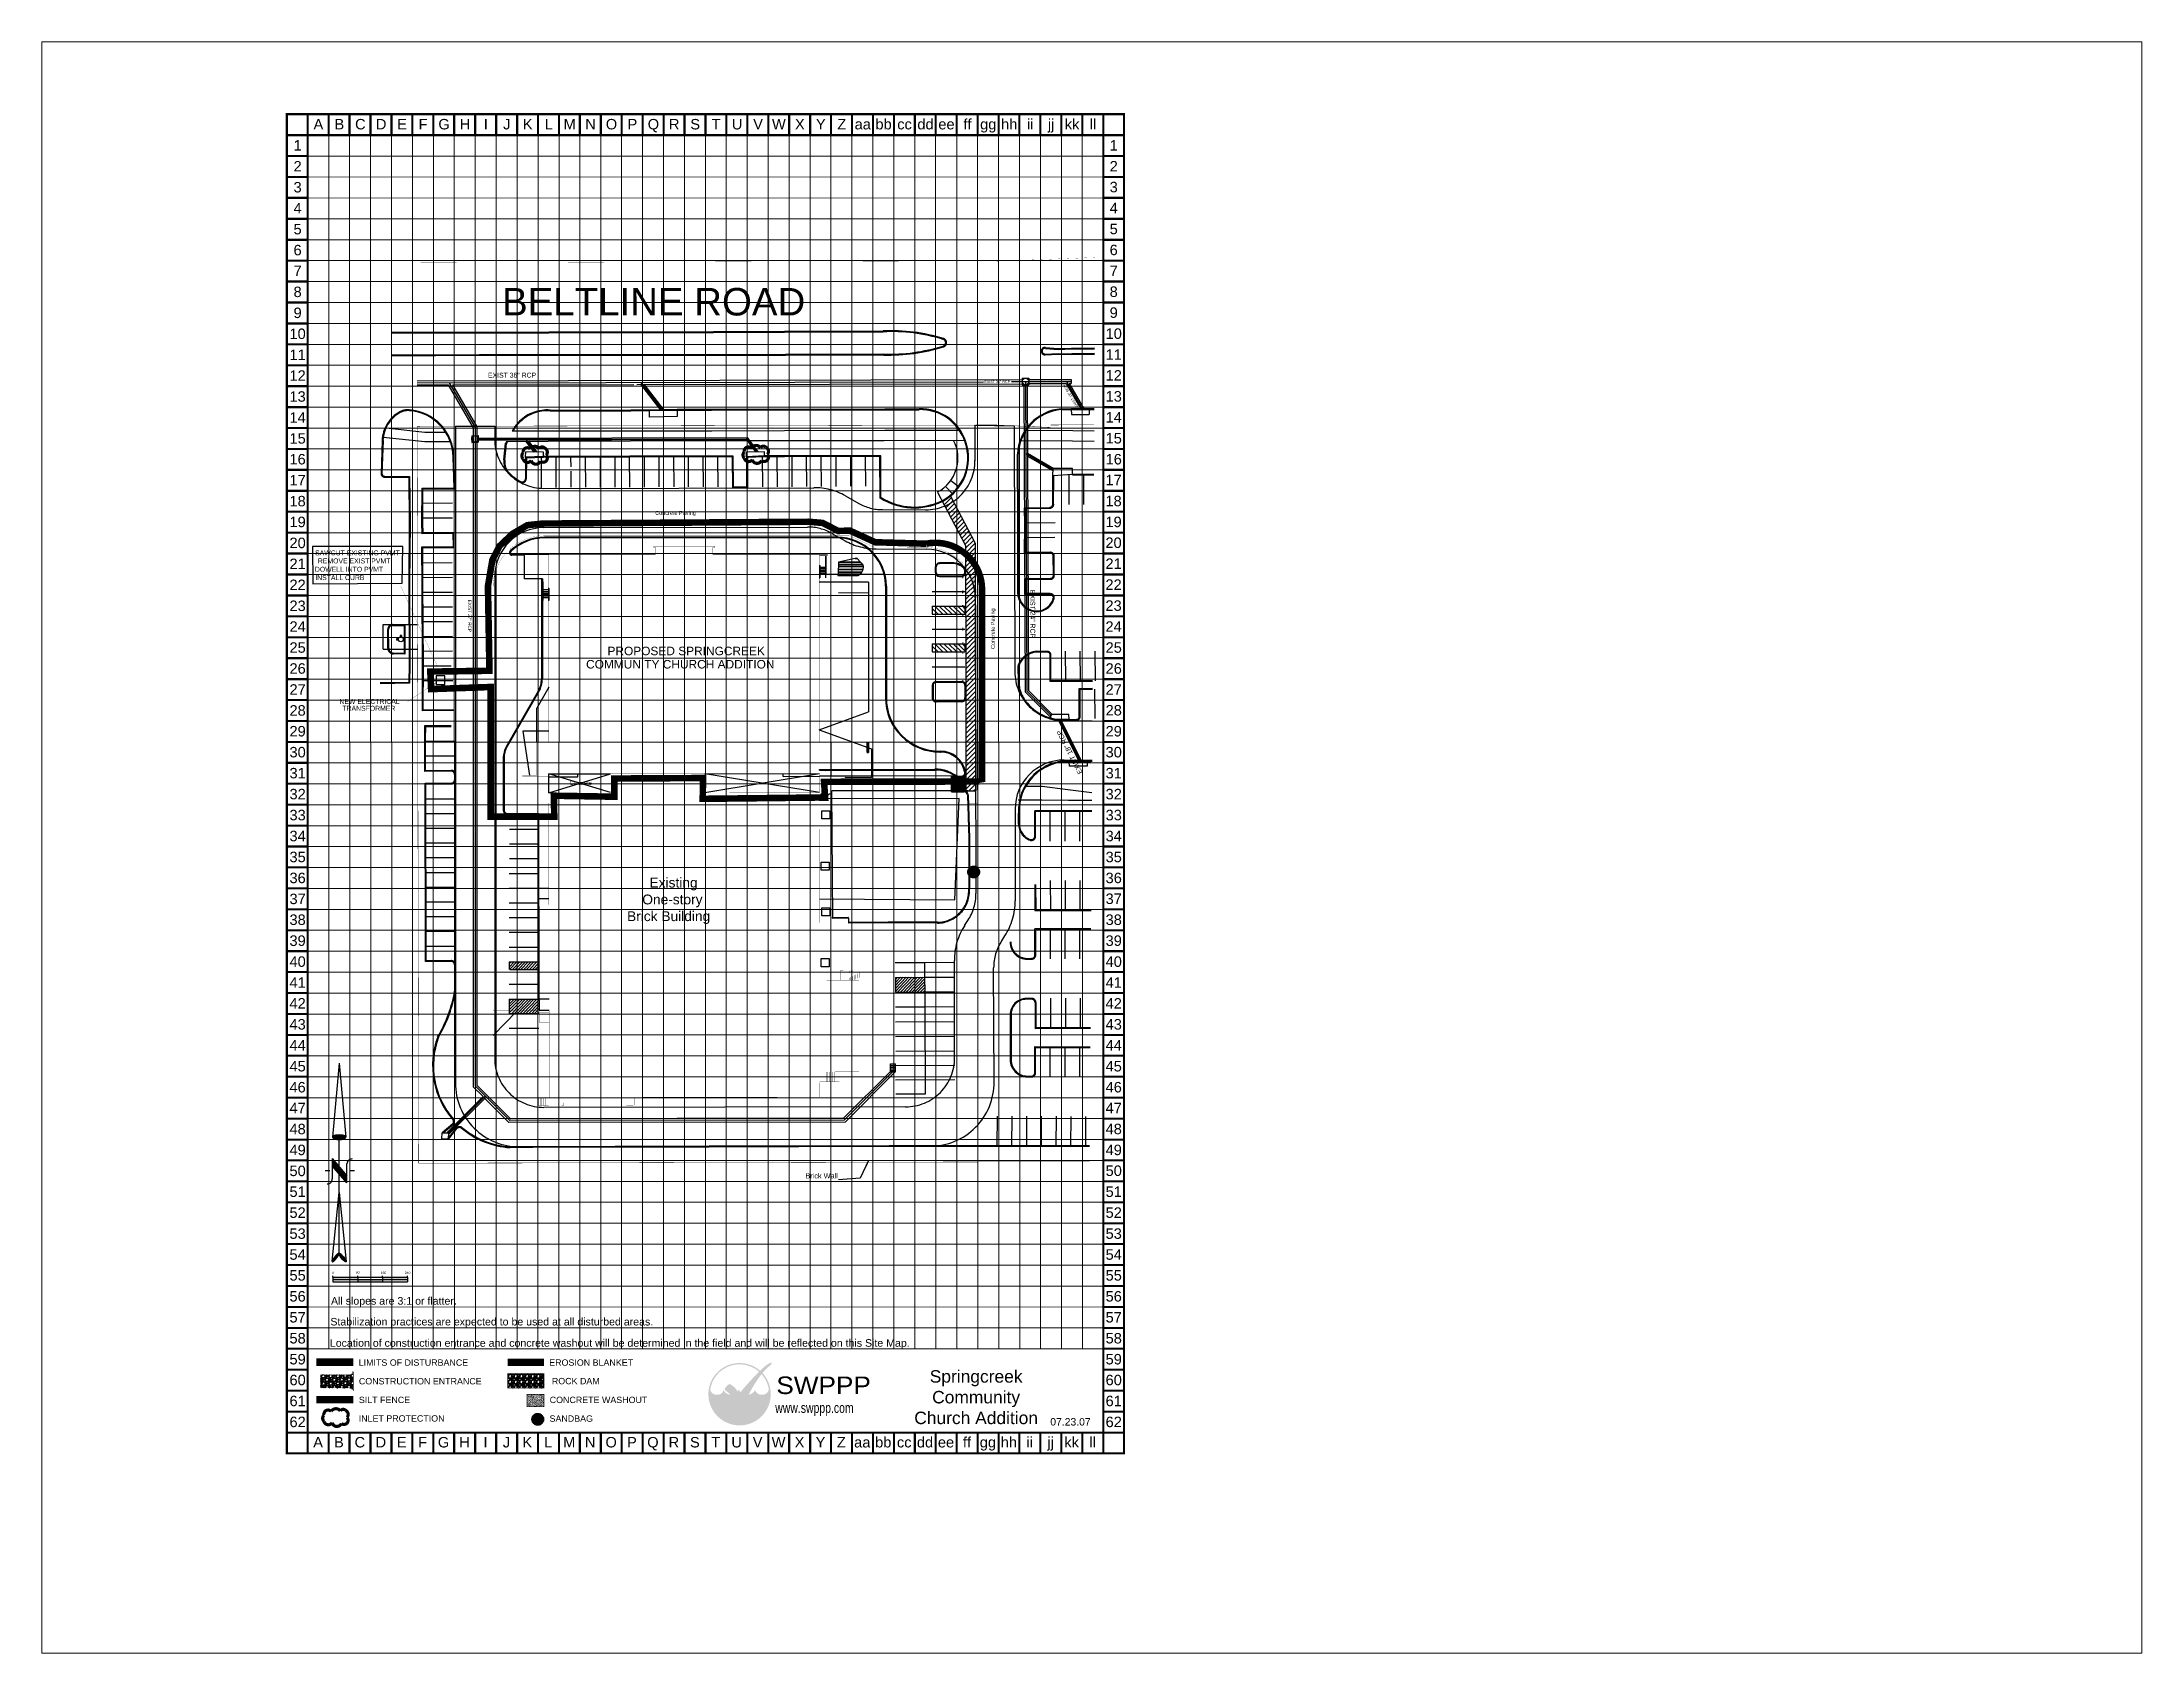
# Paper-space layout 'Layout1' of a CAD drawing. Extents: x 1.08 to 9.68, y 0.82 to 7.42.
# The model-space entities are those that its viewports show. They can reach past a viewport. Long polylines and large blocks are cut down to what shows.
import ezdxf
from ezdxf.enums import TextEntityAlignment as Align

# ---------------------------------------------------------------- set-up
doc = ezdxf.new("R2010")
doc.units = 0
doc.header["$MEASUREMENT"] = 0
for name, pattern in [('ACAD_ISO02W100', [15, 12, -3]), ('DASHDOT', [1, 0.5, -0.25, 0, -0.25]), ('DASHED', [0.75, 0.5, -0.25]), ('DIVIDE', [1.25, 0.5, -0.25, 0, -0.25, 0, -0.25]), ('DOT', [0.25, 0, -0.25]), ('HIDDEN', [0.375, 0.25, -0.125]), ('USTATION2', [1, 0.75, -0.25])]:
    doc.linetypes.add(name, pattern=pattern)
doc.layers.get('0').update_dxf_attribs({"linetype": 'CONTINUOUS'})
for name, color, linetype in [('11', 7, 'CONTINUOUS'), ('17', 7, 'CONTINUOUS'), ('31', 7, 'CONTINUOUS'), ('32', 7, 'CONTINUOUS'), ('35', 7, 'CONTINUOUS'), ('36', 7, 'CONTINUOUS'), ('38', 7, 'CONTINUOUS'), ('41', 7, 'CONTINUOUS'), ('47', 7, 'CONTINUOUS'), ('BASE', 7, 'CONTINUOUS'), ('GRID', 254, 'HIDDEN'), ('LEGEND', 7, 'CONTINUOUS'), ('LIMITS OF DISTURBANCE', 1, 'HIDDEN'), ('LOGO', 7, 'CONTINUOUS'), ('NARROW', 7, 'CONTINUOUS')]:
    doc.layers.add(name, color=color, linetype=linetype)
doc.styles.add("L200'", font='ARIAL.TTF', dxfattribs={"height": 0.001969})
doc.styles.add('LOGO1', font='ROCKEB.TTF', dxfattribs={"height": 25})
doc.styles.get("Standard").update_dxf_attribs({"font": 'ARIAL.TTF', "height": 0.2})

psp = doc.layouts.get("Layout1")

msp = doc.modelspace()

# ---------------------------------------------------------------- texts
at = {"insert": (20429.2, 692.1), "char_height": 7.6, "width": 85.671, "attachment_point": 2}
msp.add_mtext('Springcreek Community Church Addition', dxfattribs=at)
at = {"layer": '36', "color": 7, "linetype": 'Continuous'}
msp.add_text('Brick Wall', height=3.2, rotation=0.0733, dxfattribs=at).set_placement((20334.9, 809.2), align=Align.CENTER)
at = {"layer": '38', "color": 7, "linetype": 'Continuous'}
msp.add_text('BELTLINE ROAD', height=16.792, rotation=359.9906, dxfattribs=at).set_placement((20139.8, 1353), align=Align.TOP_LEFT)
for s, p in [('Concrete Paving', (20245.7, 1214.4)), ('Concrete', (20187.8, 1049.5))]:
    msp.add_text(s, height=2.4, dxfattribs=at).set_placement(p, align=Align.CENTER)
msp.add_text('Concrete Paving', height=2.4, rotation=90, dxfattribs=at).set_placement((20440.6, 1144.9), align=Align.CENTER)
for s, height, p in [('PROPOSED SPRINGCREEK', 5.2, (20252.2, 1131.3)), ('COMMUNITY CHURCH ADDITION', 5.2, (20248.6, 1123.2)), ('NEW ELECTRICAL', 3, (20058.9, 1100.5)), ('TRANSFORMER', 3, (20058.5, 1096.3))]:
    msp.add_text(s, height=height, dxfattribs=at).set_placement(p, align=Align.MIDDLE)
for s, p in [('Existing', (20244.5, 989.1)), ('One-story', (20243.8, 978.7)), ('Brick Building', (20241.5, 968.6))]:
    msp.add_text(s, height=6, rotation=0.0733, dxfattribs=at).set_placement(p, align=Align.MIDDLE)
at = {"layer": '41', "color": 5, "linetype": 'Continuous'}
for s, height, rotation, p in [('EXIST 36" RCP', 3, 0.1169, (20131.2, 1298.2)), ('EXIST 30" RCP', 1.6, 0.1168, (20434.2, 1294.9)), ('EXIST 18" RCP', 1.6, 120.1166, (20491.6, 1280.6)), ('EXIST 24" RCP', 3, 270.2225, (20462.2, 1168.6))]:
    msp.add_text(s, height=height, rotation=rotation, dxfattribs=at).set_placement(p)
msp.add_text('EXIST 27" RCP', height=1.999, rotation=270.0068, dxfattribs=at).set_placement((20120.1, 1152.8), align=Align.MIDDLE)
msp.add_text('EXIST 18" RCP', height=3, rotation=116.9135, dxfattribs=at).set_placement((20491.6, 1055.7), align=Align.TOP_LEFT)
at = {"layer": '47', "color": 7, "linetype": 'Continuous'}
for s, p in [('SAWCUT EXISTING PVMT', (20051.5, 1191.2)), ('DOWELL INTO PVMT', (20046.4, 1181.2)), ('REMOVE EXIST PVMT', (20049.5, 1186.3)), ('INSTALL CURB', (20040.8, 1176.1))]:
    msp.add_text(s, height=3, dxfattribs=at).set_placement(p, align=Align.MIDDLE)
at = {"layer": 'BASE'}
for s, p in [('A', (20027.7, 1453)), ('B', (20040.5, 1453)), ('C', (20053.3, 1453)), ('D', (20066, 1453)), ('E', (20078.8, 1453)), ('F', (20091.6, 1453)), ('G', (20104.4, 1453)), ('H', (20117.2, 1453)), ('I', (20129.9, 1453)), ('J', (20142.7, 1453)), ('K', (20155.5, 1453)), ('L', (20168.3, 1453)), ('M', (20181.1, 1453)), ('N', (20193.8, 1453)), ('O', (20206.6, 1453)), ('P', (20219.4, 1453)), ('Q', (20232.2, 1453)), ('R', (20244.9, 1453)), ('S', (20257.7, 1453)), ('T', (20270.5, 1453)), ('U', (20283.3, 1453)), ('V', (20296.1, 1453)), ('W', (20308.8, 1453)), ('X', (20321.6, 1453)), ('Y', (20334.4, 1453)), ('Z', (20347.2, 1453)), ('aa', (20360, 1453)), ('bb', (20372.7, 1453)), ('cc', (20385.5, 1453)), ('dd', (20398.3, 1453)), ('ee', (20411.1, 1453)), ('ff', (20423.9, 1453)), ('gg', (20436.6, 1453)), ('hh', (20449.4, 1453)), ('ii', (20462.2, 1453)), ('jj', (20475, 1453)), ('kk', (20487.8, 1453)), ('ll', (20500.5, 1453)), ('1', (20015, 1440.1)), ('1', (20015, 1440)), ('1', (20513.2, 1440.1)), ('2', (20015, 1427.3)), ('2', (20513.2, 1427.3)), ('3', (20015, 1414.5)), ('3', (20513.2, 1414.6)), ('4', (20015, 1401.7)), ('4', (20513.2, 1401.8)), ('5', (20015, 1388.9)), ('5', (20513.2, 1389)), ('6', (20015, 1376.1)), ('6', (20513.2, 1376.2)), ('7', (20015, 1363.4)), ('7', (20513.2, 1363.4)), ('8', (20015, 1350.6)), ('8', (20513.2, 1350.7)), ('9', (20015, 1337.8)), ('9', (20513.2, 1337.9)), ('10', (20015, 1325)), ('10', (20513.2, 1325.1)), ('11', (20015, 1312.2)), ('11', (20513.2, 1312.3)), ('12', (20015, 1299.5)), ('12', (20513.2, 1299.6)), ('13', (20015, 1286.7)), ('13', (20513.2, 1286.8)), ('14', (20015, 1273.9)), ('14', (20513.2, 1274)), ('15', (20015, 1261.1)), ('15', (20513.2, 1261.2)), ('16', (20015, 1248.4)), ('16', (20513.2, 1248.4)), ('17', (20015, 1235.6)), ('17', (20513.1, 1235.7)), ('18', (20015, 1222.8)), ('18', (20513.1, 1222.9)), ('19', (20015, 1210.1)), ('19', (20513.1, 1210.1)), ('20', (20015, 1197.3)), ('20', (20513.1, 1197.4)), ('21', (20015, 1184.5)), ('21', (20513.1, 1184.6)), ('22', (20015, 1171.7)), ('22', (20513.1, 1171.8)), ('23', (20015, 1158.9)), ('23', (20513.1, 1159)), ('24', (20015, 1146.2)), ('24', (20513.1, 1146.2)), ('25', (20015, 1133.4)), ('25', (20513.2, 1133.4)), ('26', (20015, 1120.6)), ('26', (20513.2, 1120.6)), ('27', (20015, 1107.8)), ('27', (20513.2, 1107.8)), ('28', (20015, 1095)), ('28', (20513.2, 1095.1)), ('29', (20015, 1082.3)), ('29', (20513.2, 1082.3)), ('30', (20015, 1069.5)), ('30', (20513.2, 1069.5)), ('31', (20015, 1056.7)), ('31', (20513.2, 1056.7)), ('32', (20015, 1043.9)), ('32', (20513.2, 1043.9)), ('33', (20015, 1031.1)), ('33', (20513.2, 1031.1)), ('34', (20015, 1018.3)), ('34', (20513.2, 1018.3)), ('35', (20015, 1005.5)), ('35', (20513.2, 1005.5)), ('36', (20015, 992.7)), ('36', (20513.2, 992.7)), ('37', (20015, 979.9)), ('37', (20513.2, 980)), ('38', (20015, 967.2)), ('38', (20513.2, 967.2)), ('39', (20015, 954.4)), ('39', (20513.2, 954.4)), ('40', (20015, 941.6)), ('40', (20513.2, 941.6)), ('41', (20015, 928.8)), ('41', (20513.2, 928.8)), ('42', (20015, 916.1)), ('42', (20513.2, 916.1)), ('43', (20015, 903.3)), ('43', (20513.2, 903.3)), ('44', (20015, 890.5)), ('44', (20513.2, 890.5)), ('45', (20015, 877.7)), ('45', (20513.2, 877.7)), ('46', (20015, 864.9)), ('46', (20513.2, 864.9)), ('47', (20015, 852.2)), ('47', (20513.2, 852.2)), ('48', (20015, 839.4)), ('48', (20513.2, 839.4)), ('49', (20015, 826.6)), ('49', (20513.2, 826.6)), ('50', (20015, 813.8)), ('50', (20513.2, 813.9)), ('51', (20015, 801.1)), ('51', (20513.2, 801.1)), ('52', (20015, 788.3)), ('52', (20513.2, 788.3)), ('53', (20015, 775.5)), ('53', (20513.2, 775.5)), ('54', (20015, 762.7)), ('54', (20513.2, 762.7)), ('55', (20015, 750)), ('55', (20513.2, 750)), ('56', (20015, 737.2)), ('56', (20513.2, 737.2)), ('57', (20015, 724.4)), ('57', (20513.2, 724.4)), ('58', (20015, 711.6)), ('58', (20513.2, 711.6)), ('59', (20015, 698.8)), ('59', (20513.2, 698.8)), ('60', (20015, 686.1)), ('60', (20513.2, 686.1)), ('61', (20015, 673.3)), ('61', (20513.2, 673.3)), ('62', (20015, 660.5)), ('62', (20513.2, 660.5)), ('A', (20027.5, 648.1)), ('B', (20040.2, 648.1)), ('C', (20053, 648.1)), ('D', (20065.8, 648.1)), ('E', (20078.6, 648.1)), ('F', (20091.3, 648.1)), ('G', (20104.1, 648.1)), ('H', (20116.9, 648.1)), ('I', (20129.7, 648.1)), ('J', (20142.5, 648.1)), ('K', (20155.2, 648.1)), ('L', (20168, 648.1)), ('M', (20180.8, 648.1)), ('N', (20193.6, 648.1)), ('O', (20206.4, 648.1)), ('P', (20219.1, 648.1)), ('Q', (20231.9, 648.1)), ('R', (20244.7, 648.1)), ('S', (20257.5, 648.1)), ('T', (20270.3, 648.1)), ('U', (20283, 648.1)), ('V', (20295.8, 648.1)), ('W', (20308.6, 648.1)), ('X', (20321.4, 648.1)), ('Y', (20334.2, 648.1)), ('Z', (20346.9, 648.1)), ('aa', (20359.7, 648.1)), ('bb', (20372.5, 648.1)), ('cc', (20385.3, 648.1)), ('dd', (20398, 648.1)), ('ee', (20410.8, 648.1)), ('ff', (20423.6, 648.1)), ('gg', (20436.4, 648.1)), ('hh', (20449.2, 648.1)), ('ii', (20461.9, 648.1)), ('jj', (20474.7, 648.1)), ('kk', (20487.5, 648.1)), ('ll', (20500.3, 648.1))]:
    msp.add_text(s, height=6.39, dxfattribs=at).set_placement(p, align=Align.MIDDLE_CENTER)
at = {"layer": 'BASE', "color": 7, "style": "L200'"}
for s, height, p in [('All slopes are 3:1 or flatter.', 4.623, (20035.4, 732.1)), ('Stabilization practices are expected to be used at all disturbed areas.', 4.623, (20035, 719.4)), ('Location of construction entrance and concrete washout will be determined in the field and will be reflected on this Site Map.', 4.6232, (20034.7, 706.4))]:
    msp.add_text(s, height=height, dxfattribs=at).set_placement(p)
at = {"layer": 'BASE'}
msp.add_text('07.23.07', height=4.53, dxfattribs=at).set_placement((20486.8, 658.3), align=Align.CENTER)
at = {"layer": 'LEGEND', "style": "L200'"}
for s, height, p in [('LIMITS OF DISTURBANCE', 3.879, (20052.3, 694.8)), ('EROSION BLANKET', 3.879, (20168.6, 694.8)), ('CONSTRUCTION ENTRANCE', 3.879, (20052.4, 683.4)), (' ROCK DAM', 3.88, (20168.7, 683.5)), ('SILT FENCE', 3.88, (20052.4, 672)), ('CONCRETE WASHOUT', 3.879, (20168.9, 672)), ('INLET PROTECTION', 3.879, (20052.3, 660.7)), ('SANDBAG', 3.88, (20168.8, 660.6))]:
    msp.add_text(s, height=height, dxfattribs=at).set_placement(p)

# ---------------------------------------------------------------- blocks, each defined once
blk = doc.blocks.new('FH')
at = {"layer": '11', "color": 7, "linetype": 'Continuous'}
for p, q in [((-0.111, 0.028), (-0.194, 0.028)), ((-0.194, 0.028), (-0.194, -0.033)), ((-0.029, 0.185), (-0.029, 0.111)), ((0.032, 0.185), (-0.029, 0.185)), ((0.032, 0.185), (0.032, 0.11)), ((0.185, 0.029), (0.111, 0.029)), ((0.185, -0.032), (0.185, 0.029)), ((-0.109, -0.032), (-0.194, -0.033)), ((0.185, -0.032), (0.11, -0.032))]:
    blk.add_line(p, q, dxfattribs=at)
blk.add_circle((0, 0), 0.114, dxfattribs=at)
blk = doc.blocks.new('1A')
at = {"layer": '32', "color": 1, "linetype": 'Continuous'}
blk.add_lwpolyline([(0, 0), (0.023, -10.972), (0.023, -10.972), (0.023, -10.972)], dxfattribs=at)
blk = doc.blocks.new('washout')
at = {"layer": 'BASE'}
h = blk.add_hatch(dxfattribs=at)
h.set_pattern_fill('AR-SAND', color=30, scale=1.29438, style=0)
h.set_pattern_definition([(37.5, (1095.3101, -97.0785), (-0.0815373, 2.494042), [0, -1.9674576, 0, -2.200446, 0, -2.1033675]), (7.5, (1095.31, -97.0785), (2.290764, 3.652929), [0, -1.0613916, 0, -1.7733006, 0, -0.6795495]), (327.5, (1093.718, -97.0785), (4.030883, 0.007325), [0, -0.64719, 0, -2.329884, 0, -3.041793]), (317.5, (1093.718, -97.0785), (3.89107, 1.136046), [0, -0.323595, 0, -1.5273684, 0, -1.747413])])
h.paths.add_polyline_path([(44.3, 0), (44.3, 32.4), (0, 32.4), (0, 0)])
at = {"layer": 'BASE', "color": 30, "linetype": 'ACAD_ISO02W100', "const_width": 1.62}
blk.add_lwpolyline([(0, 0), (44.3, 0), (44.3, 32.4), (0, 32.4)], close=True, dxfattribs=at)
blk = doc.blocks.new('North Arrow')
at = {"layer": 'NARROW'}
for p, q in [((0, 0), (22.36, 2)), ((0, 0), (22.33, -2.02)), ((28.77, -2.09), (34.02, 2.32)), ((36.18, 2.33), (30.46, 2.33)), ((36.16, 2.32), (31.04, -2.09)), ((32.43, 3.06), (32.43, 4.63)), ((39.1, 0.01), (59.96, 2.11)), ((31.2, -0.05), (21.66, -0.05)), ((21.66, -0.05), (21.66, -0.05)), ((28.77, -2.09), (34.95, -2.09)), ((32.43, -4.26), (32.43, -2.8)), ((57.45, -0.05), (33.41, -0.05)), ((59.83, -2.14), (39.04, -0.01)), ((57.69, -0.03), (57.77, -0.01)), ((57.77, -0.05), (57.69, -0.03))]:
    blk.add_line(p, q, dxfattribs=at)
blk.add_lwpolyline([(22.36, -2.03), (22.59, -1.93, 0.091577), (22.87, -1.44, 0.048306), (23.03, -0.75), (23.07, -0.01), (23.01, 0.82, 0.048306), (22.87, 1.42, 0.091577), (22.59, 1.91), (22.36, 2.01), (22.14, 1.91, 0.091577), (21.86, 1.42, 0.048306), (21.72, 0.82), (21.66, -0.01), (21.72, -0.83, 0.048306), (21.86, -1.44, 0.091577), (22.14, -1.93)], format="xyb", close=True, dxfattribs=at)
for points in [[(57.46, -0.03), (57.44, 0.08, -0.066818), (57.67, 0.47, -0.03073), (58.01, 0.84), (58.52, 1.29), (59.07, 1.7, -0.03073), (59.5, 1.95, -0.066818), (59.93, 2.1), (60.04, 2.06)], [(60.04, 2.06), (60.05, 1.95, -0.066818), (59.82, 1.56, -0.03073), (59.43, 1.14), (58.97, 0.74), (58.42, 0.33, -0.03073), (57.99, 0.08, -0.036692), (57.76, -0.02)], [(57.46, -0.04), (57.44, -0.15, 0.066818), (57.67, -0.54, 0.03073), (58.01, -0.9), (58.52, -1.36), (59.07, -1.77, 0.03073), (59.5, -2.02, 0.066818), (59.93, -2.17), (60.04, -2.13)], [(60.04, -2.13), (60.05, -2.01, 0.066818), (59.82, -1.63, 0.03073), (59.43, -1.2), (58.97, -0.8), (58.42, -0.4, 0.03073), (57.99, -0.15, 0.036692), (57.76, -0.05)]]:
    blk.add_lwpolyline(points, format="xyb", dxfattribs=at)
for centre, start, end in [((30.46, 3.86), 178.8769, 270), ((34.95, -3.62), 358.8769, 90)]:
    blk.add_arc(centre, 1.53, start, end, dxfattribs=at)
for points in [[(23.03, -0.76), (21.67, -0.05), (23.07, -0.05), (21.72, 0.82)], [(23.07, -0.05), (21.72, 0.82), (23.02, 0.75), (21.85, 1.42)], [(23.02, 0.75), (21.85, 1.42), (22.87, 1.44), (22.14, 1.91)], [(22.87, 1.44), (22.14, 1.91), (22.59, 1.91), (22.36, 2)], [(31.05, -2.09), (36.15, 2.36), (28.75, -2.06), (34.01, 2.36)], [(57.44, 0.08), (57.7, -0.01), (57.5, 0.21), (57.77, -0.01)], [(57.45, -0.04), (57.69, -0.02), (57.44, 0.08), (57.7, -0.01)], [(57.5, 0.21), (57.77, -0.01), (57.6, 0.39), (57.94, 0.06)], [(57.6, 0.39), (57.94, 0.06), (57.68, 0.5), (58.07, 0.13)], [(57.68, 0.5), (58.07, 0.13), (57.84, 0.66), (58.29, 0.26)], [(57.84, 0.66), (58.29, 0.26), (58.03, 0.86), (58.52, 0.41)], [(58.03, 0.86), (58.52, 0.41), (58.26, 1.07), (58.73, 0.57)], [(58.26, 1.07), (58.73, 0.57), (58.52, 1.3), (59.05, 0.81)], [(58.52, 1.3), (59.05, 0.81), (58.7, 1.42), (59.26, 0.99)], [(59.26, 1), (58.69, 1.42), (59.45, 1.15), (59, 1.65)], [(59.45, 1.15), (59, 1.65), (59.62, 1.34), (59.28, 1.82)], [(59.62, 1.34), (59.28, 1.82), (59.81, 1.55), (59.49, 1.95)], [(59.81, 1.55), (59.49, 1.95), (59.93, 1.73), (59.69, 2.04)], [(59.93, 1.73), (59.69, 2.04), (60.05, 1.94), (59.93, 2.1)], [(60.05, 1.94), (59.93, 2.1), (60.04, 2.06)], [(22.87, -1.44), (21.72, -0.87), (23.03, -0.76), (21.67, -0.05)], [(22.58, -1.93), (21.86, -1.45), (22.87, -1.44), (21.72, -0.87)], [(22.36, -2.01), (22.14, -1.93), (22.58, -1.93), (21.86, -1.45)], [(57.44, -0.14), (57.69, -0.02), (57.45, -0.04), (57.69, -0.02)], [(57.46, -0.19), (57.7, -0.03), (57.44, -0.14), (57.69, -0.02)], [(57.53, -0.33), (57.76, -0.05), (57.46, -0.19), (57.7, -0.03)], [(57.63, -0.48), (57.9, -0.1), (57.53, -0.33), (57.76, -0.05)], [(57.78, -0.66), (58.09, -0.2), (57.63, -0.48), (57.9, -0.1)], [(57.97, -0.87), (58.34, -0.35), (57.78, -0.66), (58.09, -0.2)], [(58.24, -1.11), (58.61, -0.54), (57.97, -0.87), (58.34, -0.35)], [(58.61, -1.43), (58.93, -0.77), (58.24, -1.11), (58.61, -0.54)], [(58.91, -1.64), (59.2, -1), (58.61, -1.43), (58.93, -0.77)], [(59.12, -1.79), (59.57, -1.36), (58.92, -1.65), (59.2, -1.01)], [(59.35, -1.93), (59.81, -1.62), (59.12, -1.79), (59.57, -1.36)], [(59.54, -1.32), (59.41, -1.18), (59.21, -1.01)], [(59.58, -2.05), (59.93, -1.79), (59.35, -1.93), (59.81, -1.62)], [(59.78, -2.13), (60.05, -2.01), (59.58, -2.05), (59.93, -1.79)], [(59.92, -2.17), (60.04, -2.13), (59.78, -2.13), (60.05, -2.01)]]:
    blk.add_solid(points, dxfattribs=at)
blk = doc.blocks.new('new logo')
at = {"layer": 'LOGO'}
h = blk.add_hatch(color=170, dxfattribs=at)
h.paths.add_polyline_path([(67.4, 44.1), (66.8, 44.7), (66.3, 45.2), (66, 45.8), (65.5, 46.4), (65.1, 47.2), (64.7, 47.9), (64.4, 48.5), (64.2, 49), (63.9, 49.6), (63.7, 50.1), (63.3, 51), (62.9, 52), (62.6, 52.8), (62.4, 53.3), (62.2, 53.7), (62.1, 54.2), (61.9, 54.7), (61.7, 55.2), (61.5, 55.7), (61.3, 56.3), (61, 56.8), (60.8, 57.4), (60.5, 57.9), (60.2, 58.5), (60, 59.1), (59.7, 59.6), (59.3, 60.2), (59, 60.8), (58.7, 61.3), (58.3, 61.9), (58, 62.4), (57.6, 62.9), (57.3, 63.4), (56.9, 63.9), (56.6, 64.3), (56.3, 64.7), (55.9, 65.1), (55.6, 65.5), (55.2, 65.9), (54.9, 66.2), (54, 66.2), (52.9, 66.3), (52, 66.5), (51.5, 66.6), (50.9, 66.8), (50.3, 67), (49.4, 67.4), (48.3, 67.9), (47.3, 68.6), (46.5, 69.3), (45.7, 70), (45, 70.8), (44.4, 71.5), (44, 72.2), (43.6, 72.7), (43.4, 72.9), (43.2, 73.2), (43.1, 73.4), (43, 73.5), (42.8, 73.7), (42.7, 73.7), (42.7, 73.8), (42.6, 73.8), (42.5, 73.7), (42.5, 73.6), (42.4, 73.5), (42.4, 73.4), (42.3, 73.2), (42.2, 72.8), (42, 72.1), (41.7, 71.5), (41.4, 70.9), (41, 70.3), (40.5, 69.8), (40, 69.2), (39.4, 68.7), (38.8, 68.2), (38.1, 67.7), (37.3, 67.3), (36.5, 66.9), (35.7, 66.6), (34.9, 66.3), (34, 66.1), (33, 66), (31.9, 65.9), (30.8, 65.9), (29.6, 65.9), (28.6, 66), (27.6, 66.1), (26.7, 66.4), (25.8, 66.7), (25, 67.1), (24.1, 67.6), (23.2, 68.2), (22.4, 68.9), (21.8, 69.5), (21.4, 69.9), (21, 70.4), (20.6, 70.9), (20.2, 71.5), (19.9, 72.1), (19.5, 72.9), (19.2, 73.8), (18.9, 74.8, -0.595729), (106.3, 106.8), (107, 107.5), (107.5, 108), (108.1, 108.6, 37.93689), (112.3, 104.5), (112.1, 104.2), (111.6, 103.7), (111.1, 103.1), (110.6, 102.5, -0.146449), (123.6, 75), (123.3, 74.5), (123.1, 74), (122.9, 73.5), (122.8, 73.1), (122.5, 72.4), (122.2, 71.7), (121.9, 71.1), (121.5, 70.5), (121.1, 70), (120.7, 69.5), (120.2, 69), (119.6, 68.6), (119, 68.1), (118.4, 67.7), (117.8, 67.4), (117.1, 67), (116.5, 66.7), (115.8, 66.5), (115, 66.3), (114.3, 66.1), (113.5, 66), (112.7, 65.9), (111.9, 65.8), (111.1, 65.8), (110.3, 65.8), (109.4, 65.9), (108.6, 66), (107.7, 66.2), (106.8, 66.4), (105.9, 66.7), (105.1, 67.1), (104.3, 67.5), (103.5, 68), (102.8, 68.6), (102.1, 69.3), (101.4, 70), (100.8, 70.7), (100.2, 71.4), (99.8, 72), (99.5, 72.5), (99.4, 72.8), (99.3, 73), (99.1, 73.2), (99, 73.4), (98.9, 73.5), (98.8, 73.6), (98.7, 73.6), (98.6, 73.6), (98.5, 73.5), (98.4, 73.4), (98.4, 73.3), (98.3, 73.2), (98.2, 73), (98.1, 72.8), (97.8, 72.4), (97.4, 71.8), (96.9, 71.1), (96.4, 70.5), (95.9, 70.1), (95.4, 69.6), (94.8, 69.1), (94.2, 68.6), (93.5, 68.2), (92.8, 67.7), (91.9, 67.3), (91, 66.9), (90.1, 66.6), (89.4, 66.4), (88.6, 66.2), (87.8, 66.1), (87.6, 65.6), (87.4, 65.1), (87.1, 64.4), (86.9, 63.8), (86.6, 63), (86.3, 62.2), (85.9, 61.3), (85.6, 60.4), (85.3, 59.5), (84.9, 58.6), (84.6, 57.7), (84.2, 56.7), (83.9, 55.8), (83.5, 54.9), (83.2, 54), (82.9, 53.2), (82.6, 52.4), (82.3, 51.6), (82.1, 51), (81.9, 50.3), (81.6, 49.8), (81.3, 48.9), (80.9, 48.1), (80.5, 47.3), (80.1, 46.6), (79.6, 45.9), (79.1, 45.4), (78.6, 44.8), (78.1, 44.3), (77.6, 43.9), (77, 43.5), (76.5, 43.1), (75.9, 42.8), (75.3, 42.6), (74.6, 42.3), (73.7, 42.1), (73, 41.9), (72.2, 41.9), (71.6, 42), (70.9, 42.2), (70.1, 42.5), (69.4, 42.8), (68.7, 43.1), (68, 43.5)])
h.paths.add_polyline_path([(71.8, 72), (70.7, 73.9), (70.1, 75.2), (69.7, 74.3), (68.7, 72.6), (67.9, 71.7), (67.9, 71.5), (68.1, 71.2), (68.3, 71), (68.4, 70.8), (68.5, 70.6), (68.7, 70.4), (68.8, 70.2), (68.9, 70.1), (69, 70), (69.1, 69.8), (69.3, 69.7), (69.4, 69.7), (69.5, 69.6), (69.6, 69.5), (69.7, 69.5), (69.8, 69.4), (69.9, 69.4), (70.1, 69.3), (70.2, 69.3), (70.3, 69.2), (70.4, 69.2), (70.5, 69.2), (70.6, 69.2), (70.8, 69.2), (70.9, 69.2), (71, 69.2), (71.1, 69.2), (71.2, 69.2), (71.3, 69.2), (71.4, 69.2), (71.5, 69.2), (71.6, 69.2), (71.7, 69.3), (71.8, 69.3), (71.9, 69.3), (72, 69.4), (72.1, 69.5), (72.2, 69.5), (72.3, 69.6), (72.5, 69.6), (72.6, 69.7), (72.7, 69.8), (72.8, 69.9), (72.9, 70), (73, 70.1), (73.1, 70.2), (73.2, 70.3), (73.3, 70.4), (72.5, 71.1)], flags=17)
blk.add_hatch(color=240, dxfattribs=at).paths.add_polyline_path([(117.7, 117.3), (118.9, 118.2), (119.8, 118.9), (120.6, 119.5), (121.3, 119.9), (121.9, 120.3), (122.4, 120.6), (122.8, 120.9), (123.1, 121.1), (123.4, 121.3), (123.7, 121.4), (124, 121.6), (124.2, 121.7), (124.4, 121.8), (124.6, 121.9), (124.8, 121.9), (125, 122), (125.2, 122.1), (125.4, 122.2), (125.6, 122.2), (125.8, 122.3), (125.9, 122.4), (126.1, 122.4), (126.3, 122.5), (126.4, 122.5), (126.6, 122.6), (126.7, 122.6), (126.8, 122.7), (126.9, 122.7), (127.1, 122.7), (127.2, 122.8), (127.3, 122.8), (127.4, 122.8), (127.5, 122.8), (127.6, 122.8), (127.7, 122.8), (127.8, 122.8), (127.9, 122.8), (128, 122.8), (128.1, 122.8), (128.1, 122.8), (128.2, 122.8), (128.3, 122.8), (128.4, 122.8), (128.4, 122.7), (128.5, 122.7), (128.5, 122.7), (128.6, 122.7), (128.6, 122.6), (128.7, 122.6), (128.7, 122.6), (128.7, 122.5), (128.7, 122.5), (128.8, 122.4), (128.8, 122.4), (128.8, 122.3), (128.8, 122.3), (128.8, 122.2), (128.8, 122.1), (128.8, 122.1), (128.8, 122), (128.8, 121.9), (128.8, 121.8), (128.8, 121.8), (128.8, 121.7), (128.8, 121.6), (128.7, 121.5), (128.7, 121.4), (128.7, 121.3), (128.6, 121.3), (128.6, 121.2), (128.5, 121.1), (128.4, 121), (128.4, 120.8), (128.3, 120.7), (128.2, 120.6), (128.1, 120.4), (128, 120.3), (127.8, 120.1), (127.7, 120), (127.6, 119.8), (127.4, 119.6), (127.3, 119.4), (127.1, 119.2), (126.8, 119), (126.6, 118.8), (126.3, 118.5), (125.9, 118.2), (125.5, 117.9), (125.1, 117.5), (124.6, 117), (124, 116.6), (123.5, 116.1), (122.9, 115.6), (122.3, 115.1), (121.7, 114.5), (121.1, 114), (120.6, 113.5), (120, 113), (119.5, 112.5), (119, 112), (118.5, 111.5), (118, 111), (117.5, 110.5), (117, 109.9), (116.5, 109.4), (116, 108.8), (115.5, 108.3), (115, 107.7), (114.5, 107.1), (114, 106.6), (113.5, 106), (113, 105.4), (112.5, 104.8), (112.1, 104.2), (111.6, 103.7), (111.1, 103.1), (110.6, 102.4), (110.1, 101.8), (109.6, 101.1), (109, 100.4), (108.5, 99.7), (107.9, 98.9), (107.3, 98.1), (106.7, 97.3), (106, 96.4), (105.4, 95.6), (104.8, 94.7), (104.2, 93.9), (103.6, 93.1), (103.1, 92.3), (102.5, 91.5), (102, 90.6), (101.4, 89.8), (100.9, 89), (100.3, 88.2), (99.8, 87.3), (99.2, 86.5), (98.6, 85.6), (98.1, 84.7), (97.5, 83.8), (96.9, 82.9), (96.4, 82), (95.9, 81.1), (95.4, 80.3), (94.9, 79.5), (94.5, 78.7), (94, 78), (93.6, 77.2), (93.2, 76.5), (92.8, 75.8), (92.4, 75), (92, 74.3), (91.6, 73.5), (91.2, 72.8), (90.8, 72), (90.4, 71.3), (90, 70.6), (89.6, 69.9), (89.3, 69.3), (89, 68.7), (88.8, 68.2), (88.5, 67.7), (88.3, 67.3), (88.1, 66.9), (88, 66.5), (87.8, 66.1), (87.6, 65.6), (87.4, 65.1), (87.1, 64.4), (86.9, 63.8), (86.6, 63), (86.3, 62.2), (85.9, 61.3), (85.6, 60.4), (85.3, 59.5), (84.9, 58.6), (84.6, 57.7), (84.2, 56.7), (83.9, 55.8), (83.5, 54.9), (83.2, 54), (82.9, 53.2), (82.6, 52.4), (82.3, 51.6), (82.1, 51), (81.9, 50.3), (81.6, 49.8), (81.4, 49.2), (81.2, 48.7), (81, 48.3), (80.8, 47.9), (80.6, 47.5), (80.4, 47.1), (80.2, 46.7), (80, 46.4), (79.7, 46.1), (79.5, 45.8), (79.2, 45.5), (79, 45.2), (78.7, 44.9), (78.5, 44.7), (78.2, 44.4), (78, 44.2), (77.7, 44), (77.4, 43.8), (77.2, 43.6), (76.9, 43.4), (76.6, 43.2), (76.3, 43), (76, 42.9), (75.7, 42.7), (75.5, 42.6), (75.2, 42.5), (74.9, 42.4), (74.6, 42.3), (74.3, 42.2), (74, 42.1), (73.8, 42.1), (73.5, 42), (73.2, 42), (73, 41.9), (72.7, 41.9), (72.5, 41.9), (72.2, 41.9), (72, 42), (71.8, 42), (71.5, 42.1), (71.3, 42.1), (71.1, 42.2), (70.8, 42.2), (70.6, 42.3), (70.4, 42.4), (70.1, 42.5), (69.9, 42.6), (69.6, 42.7), (69.4, 42.8), (69.2, 42.9), (68.9, 43), (68.7, 43.1), (68.5, 43.2), (68.2, 43.4), (68, 43.6), (67.8, 43.7), (67.6, 43.9), (67.4, 44.1), (67.2, 44.3), (67, 44.5), (66.8, 44.7), (66.6, 44.9), (66.5, 45.1), (66.3, 45.4), (66.1, 45.6), (65.9, 45.9), (65.7, 46.2), (65.4, 46.6), (65.2, 47), (65, 47.4), (64.7, 47.9), (64.4, 48.5), (64.2, 49), (63.9, 49.6), (63.7, 50.1), (63.4, 50.7), (63.2, 51.3), (63, 51.8), (62.8, 52.3), (62.6, 52.8), (62.4, 53.3), (62.2, 53.7), (62.1, 54.2), (61.9, 54.7), (61.7, 55.2), (61.5, 55.7), (61.3, 56.3), (61, 56.8), (60.8, 57.4), (60.5, 57.9), (60.2, 58.5), (60, 59.1), (59.7, 59.6), (59.3, 60.2), (59, 60.8), (58.7, 61.3), (58.3, 61.9), (58, 62.4), (57.6, 62.9), (57.3, 63.4), (56.9, 63.9), (56.6, 64.3), (56.3, 64.7), (55.9, 65.1), (55.6, 65.5), (55.2, 65.9), (54.9, 66.3), (54.5, 66.6), (54.1, 67), (53.7, 67.4), (53.3, 67.8), (52.8, 68.1), (52.4, 68.5), (51.9, 68.9), (51.4, 69.3), (50.9, 69.7), (50.5, 70), (50, 70.4), (49.5, 70.8), (49.1, 71.1), (48.7, 71.5), (48.2, 71.8), (47.8, 72.1), (47.5, 72.4), (47.1, 72.7), (46.8, 72.9), (46.6, 73.1), (46.3, 73.3), (46.1, 73.5), (45.9, 73.6), (45.7, 73.8), (45.6, 73.9), (45.5, 74), (45.3, 74.2), (45.2, 74.3), (45.1, 74.4), (45, 74.6), (45, 74.7), (44.9, 74.8), (44.8, 75), (44.8, 75.1), (44.8, 75.2), (44.7, 75.4), (44.7, 75.5), (44.7, 75.7), (44.7, 75.8), (44.7, 76), (44.7, 76.1), (44.7, 76.3), (44.8, 76.4), (44.8, 76.6), (44.9, 76.7), (44.9, 76.9), (45, 77.1), (45.1, 77.2), (45.2, 77.4), (45.3, 77.6), (45.4, 77.8), (45.6, 78), (45.7, 78.2), (45.9, 78.5), (46.1, 78.7), (46.3, 79), (46.6, 79.3), (46.8, 79.5), (47.1, 79.8), (47.3, 80.1), (47.6, 80.4), (47.9, 80.7), (48.2, 81), (48.5, 81.3), (48.8, 81.6), (49.2, 81.9), (49.5, 82.2), (49.8, 82.5), (50.1, 82.7), (50.4, 83), (50.7, 83.2), (51, 83.4), (51.2, 83.6), (51.5, 83.8), (51.7, 83.9), (51.9, 84.1), (52.1, 84.2), (52.2, 84.3), (52.4, 84.4), (52.5, 84.5), (52.7, 84.5), (52.8, 84.6), (53, 84.6), (53.1, 84.6), (53.2, 84.7), (53.3, 84.7), (53.5, 84.7), (53.6, 84.7), (53.7, 84.7), (53.8, 84.7), (54, 84.7), (54.1, 84.6), (54.2, 84.6), (54.3, 84.5), (54.5, 84.5), (54.6, 84.4), (54.7, 84.4), (54.9, 84.3), (55, 84.2), (55.2, 84.1), (55.3, 84.1), (55.5, 84), (55.7, 83.9), (55.9, 83.7), (56.1, 83.6), (56.4, 83.4), (56.7, 83.2), (57, 83), (57.3, 82.8), (57.7, 82.5), (58, 82.3), (58.4, 82), (58.8, 81.7), (59.2, 81.4), (59.6, 81.1), (60, 80.8), (60.4, 80.5), (60.8, 80.2), (61.2, 79.9), (61.5, 79.6), (61.9, 79.3), (62.3, 78.9), (62.6, 78.6), (63, 78.3), (63.3, 77.9), (63.7, 77.5), (64, 77.2), (64.3, 76.8), (64.6, 76.4), (64.9, 76), (65.2, 75.6), (65.5, 75.2), (65.8, 74.8), (66.1, 74.4), (66.4, 74), (66.7, 73.6), (66.9, 73.2), (67.2, 72.8), (67.4, 72.5), (67.6, 72.1), (67.8, 71.8), (67.9, 71.5), (68.1, 71.2), (68.3, 71), (68.4, 70.8), (68.5, 70.6), (68.7, 70.4), (68.8, 70.2), (68.9, 70.1), (69, 70), (69.1, 69.8), (69.3, 69.7), (69.4, 69.7), (69.5, 69.6), (69.6, 69.5), (69.7, 69.5), (69.8, 69.4), (69.9, 69.4), (70.1, 69.3), (70.2, 69.3), (70.3, 69.2), (70.4, 69.2), (70.5, 69.2), (70.6, 69.2), (70.8, 69.2), (70.9, 69.2), (71, 69.2), (71.1, 69.2), (71.2, 69.2), (71.3, 69.2), (71.4, 69.2), (71.5, 69.2), (71.6, 69.2), (71.7, 69.3), (71.8, 69.3), (71.9, 69.3), (72, 69.4), (72.1, 69.5), (72.2, 69.5), (72.3, 69.6), (72.5, 69.6), (72.6, 69.7), (72.7, 69.8), (72.8, 69.9), (72.9, 70), (73, 70.1), (73.1, 70.2), (73.2, 70.3), (73.3, 70.5), (73.5, 70.6), (73.6, 70.8), (73.7, 70.9), (73.9, 71.1), (74, 71.3), (74.2, 71.5), (74.3, 71.8), (74.5, 72), (74.7, 72.3), (74.9, 72.6), (75.1, 72.8), (75.3, 73.1), (75.6, 73.5), (75.8, 73.8), (76.1, 74.1), (76.4, 74.5), (76.7, 74.9), (77, 75.3), (77.3, 75.7), (77.7, 76.1), (78, 76.5), (78.4, 77), (78.8, 77.4), (79.2, 77.9), (79.6, 78.4), (80, 78.9), (80.5, 79.5), (81, 80), (81.5, 80.6), (82, 81.1), (82.5, 81.7), (83, 82.3), (83.6, 82.9), (84.1, 83.5), (84.7, 84.1), (85.2, 84.7), (85.7, 85.3), (86.2, 85.8), (86.7, 86.4), (87.2, 86.9), (87.7, 87.4), (88.1, 87.9), (88.6, 88.5), (89.1, 89), (89.5, 89.5), (90, 90.1), (90.5, 90.6), (91, 91.2), (91.5, 91.7), (92.1, 92.3), (92.6, 92.9), (93.2, 93.5), (93.8, 94.1), (94.4, 94.8), (95, 95.4), (95.6, 96), (96.3, 96.7), (96.9, 97.3), (97.6, 98), (98.2, 98.6), (98.8, 99.2), (99.4, 99.8), (100, 100.3), (100.5, 100.9), (101.1, 101.4), (101.6, 102), (102.1, 102.5), (102.7, 103.1), (103.2, 103.6), (103.7, 104.1), (104.2, 104.7), (104.8, 105.2), (105.3, 105.8), (105.9, 106.3), (106.4, 106.9), (107, 107.5), (107.5, 108), (108.1, 108.6), (108.7, 109.2), (109.3, 109.8), (109.9, 110.3), (110.4, 110.9), (111, 111.5), (111.6, 112), (112.2, 112.6), (112.8, 113.1), (113.4, 113.6), (114, 114.2), (114.6, 114.7), (115.3, 115.3), (116, 115.9), (116.8, 116.6)])
at = {"layer": 'LOGO', "style": 'LOGO1'}
for s, height, width, p in [('SWPPP', 31.32, 1.115, (137, 67)), ('www.swppp.com', 18.112, 0.77, (135, 33.4))]:
    blk.add_text(s, height=height, dxfattribs=dict(at, width=width)).set_placement(p)
blk = doc.blocks.new('A$C0CA6349E')
h = blk.add_hatch(color=7)
h.paths.add_polyline_path([(82.2, 7.2), (82.2, 14.4), (2.2, 14.4), (2.2, 7.2)])
h.paths.add_polyline_path([(82.2, 7.2), (82.2, 0), (162.2, 0), (162.2, 7.2)])
h.paths.add_polyline_path([(162.2, 14.4), (162.2, 7.2), (242.2, 7.2), (242.2, 14.4)])
at = {"color": 7}
for p, q in [((2.2, 14.4), (2.2, 19.2)), ((2.2, 14.4), (82.2, 14.4)), ((2.2, 14.4), (2.2, 0)), ((2.2, 7.2), (242.2, 7.2)), ((82.2, 14.4), (82.2, 19.2)), ((82.2, 14.4), (242.2, 14.4)), ((82.2, 14.4), (82.2, 0)), ((162.2, 14.4), (162.2, 19.2)), ((162.2, 14.4), (162.2, 0)), ((242.2, 14.4), (242.2, 19.2)), ((242.2, 14.4), (242.2, 0)), ((2.2, 0), (82.2, 0)), ((82.2, 0), (242.2, 0))]:
    blk.add_line(p, q, dxfattribs=at)
for s, p in [('0', (0.1, 24.9)), ('80', (75.9, 26.1)), ('160', (156, 24.9)), ('240', (233.4, 24.9))]:
    blk.add_text(s, height=7.68, dxfattribs=at).set_placement(p)

# ---------------------------------------------------------------- hatches: boundary and pattern name
at = {"layer": 'GRID'}
h = msp.add_hatch(dxfattribs=at)
h.set_pattern_fill('ANSI31', color=3, style=0)
h.set_pattern_definition([(45, (266.10318, 334.18203), (-0.08838834765, 0.08838834765), [])])
edge = h.paths.add_edge_path()
edge.add_arc((20427.7, 996.3), 3.58, 0, 360)
h = msp.add_hatch(dxfattribs=at)
h.set_pattern_fill('ANSI31', color=3, style=0)
edge = h.paths.add_edge_path()
edge.add_arc((20161.6, 662.1), 3.58, 0, 360)
at = {"layer": 'LEGEND'}
h = msp.add_hatch(dxfattribs=at)
h.set_pattern_fill('GRAVEL', color=4, scale=3.153925, angle=-43.9343, style=0)
h.set_pattern_definition([(184.078545, (15620.53844, -1222.70244), (-37.864706823, -2.934947792), [0.4243164, -42.0074011]), (141.0354448, (15620.11519, -1222.73262), (29.4433517614, -23.988311688), [0.7281403, -72.0858673]), (88.576145, (15619.54904, -1222.27474), (-1.358729539, -46.866770999), [0.513421, -50.828752]), (223.339445, (15618.11617, -1221.98912), (46.0371572103, 43.23683544), [0.6630748, -65.6443955]), (248.899445, (15617.63392, -1222.4442), (14.903234987, 38.196563829), [0.6501974, -64.3696264]), (313.339445, (15617.39984, -1223.0508), (-43.23683544, 46.0371572103), [0.6630748, -65.6443955]), (353.7599448, (15617.85492, -1223.53305), (-51.4092794498, 5.735318297), [0.8768825, -86.8113022]), (28.3210448, (15618.72661, -1223.62837), (64.0413092202, 34.649533237), [0.8278674, -81.9589007]), (77.495345, (15619.45539, -1223.23562), (10.27776302, 47.0326995545), [0.6653204, -65.8667945]), (131.302145, (15619.59944, -1222.58608), (22.795542044, -26.342489159), [0.759566, -37.2187184]), (178.4631448, (15619.0981, -1222.01546), (-51.3263225317, 1.2757629471), [0.9822836, -97.2461442]), (94.879845, (15620.34283, -1224.17824), (-2.769032249, 28.945605143), [0.3352654, -33.191412]), (127.534945, (15620.31431, -1223.84419), (25.1497168375, -32.990367562), [0.6378403, -63.1463389]), (181.065745, (15619.9257, -1223.3384), (-2.1882962, -2.2712568), [0.4460312, -4.0142902]), (159.264345, (15620.0293, -1222.91266), (15.732873625, -6.39896163), [0.2401966, -23.7793783]), (247.867145, (15619.8047, -1222.8276), (4.293631154, 9.00206413), [0.3396872, -16.644718]), (347.029545, (15619.6767, -1223.1423), (11.190360126, -2.02236431), [0.551713, -17.8386709]), (117.630845, (15620.2143, -1223.2661), (2.35422116, -6.64784435), [0.398943, -9.5746437]), (332.455245, (15618.48735, -1221.5584), (29.277436236, -15.069207905), [0.5588755, -55.3288128]), (26.411945, (15618.98288, -1221.81686), (-33.156268428, -16.230650187), [0.4688656, -46.4175972]), (249.264345, (15620.652, -1222.81186), (6.39896163, 15.732873625), [0.48039, -23.5391848]), (299.676245, (15620.48191, -1223.26113), (-16.1476952824, 28.696711249), [0.5588755, -55.3288128]), (295.509745, (15617.1306, -1222.9666), (-6.97970238, 15.48398448), [0.5389427, -26.408203]), (250.840845, (15617.36271, -1223.453), (12.714995088, 35.925284906), [0.4515726, -44.7057572]), (22.867145, (15618.4864, -1225.105), (15.483991957, 6.979685918), [0.48039, -23.5391848]), (333.419745, (15618.92905, -1224.91832), (-38.279503458, 19.362833795), [0.5286956, -52.3407183]), (25.509745, (15617.3735, -1224.03273), (-15.48398448, -6.97970238), [0.2694713, -26.6776743]), (57.375645, (15618.35014, -1224.9737), (6.481932854, 11.27331631), [0.1608186, -15.9211035]), (122.029545, (15618.43684, -1224.83825), (4.62547824, -8.83613929), [0.6501974, -12.3537655]), (142.074745, (15618.092, -1224.28703), (24.9008541834, -19.611699695), [0.6025573, -59.6530897]), (259.755845, (15619.4798, -1223.3467), (2.10533088, 6.73080955), [0.4548653, -10.9167712]), (309.2229448, (15619.39886, -1223.7943), (34.234743406, -41.743552033), [0.7941393, -78.6196576]), (17.011145, (15619.90103, -1224.40952), (-24.403093546, -7.145611444), [0.3247155, -32.1469267]), (46.065745, (15620.2115, -1224.3145), (-0.0829606, 4.4595516), [0.1892355, -2.9646893]), (76.322145, (15618.11223, -1224.17513), (-6.233061018, -24.651968832), [0.4381558, -43.377567]), (4.078545, (15618.21584, -1223.7494), (37.864706823, 2.934947792), [0.8486328, -41.5830847]), (316.065745, (15619.0623, -1223.689), (4.4595516, 0.0829606), [0.8200204, -2.3339043]), (281.370545, (15619.65285, -1224.258), (-7.39446055, 37.781754294), [0.4986797, -49.3692481]), (210.120345, (15619.75117, -1224.7469), (-11.02443801, -6.89672936), [0.4592177, -22.5017013]), (163.7117448, (15619.35395, -1224.97733), (-65.0368275777, 18.8650265965), [0.7476852, -74.0209547]), (131.4918448, (15618.63628, -1224.76763), (-27.338046164, 30.719086687), [0.7910012, -78.3090307])])
edge = h.paths.add_edge_path()
edge.add_line((20049, 679.4), (20049, 691.2))
edge.add_arc((20047, 691.2), 1.97, -89.9609, 0, ccw=False)
edge.add_line((20047, 689.2), (20029, 689.2))
edge.add_line((20029, 689.2), (20029, 681.3))
edge.add_line((20029, 681.3), (20047, 681.3))
edge.add_arc((20047, 679.4), 1.97, 0, 90.0391, ccw=False)
at = {"layer": 'LEGEND', "linetype": 'ACAD_ISO02W100'}
h = msp.add_hatch(dxfattribs=at)
h.set_pattern_fill('GRAVEL', color=240, scale=3.466413, style=0)
h.set_pattern_definition([(228.0128, (19896.61853, 506.2864), (-27.73129566, -31.19771916), [0.466357, -46.169456]), (184.9697, (19896.30655, 505.93976), (41.59695633, 3.46638259), [0.800284, -79.22807]), (132.5104, (19895.50927, 505.87043), (34.66409506, -38.13057003), [0.56429, -55.864818]), (267.2737, (19894.15737, 505.00382), (3.46639892, 69.3282555), [0.728772, -72.148382]), (292.8337, (19894.12271, 504.27588), (-17.332097955, 41.59694025), [0.714618, -70.74731]), (357.2737, (19894.40002, 503.61726), (-69.3282555, 3.46639892), [0.728772, -72.148382]), (37.6942, (19895.12797, 503.5826), (-45.063390873, -34.66409398), [0.963763, -95.412487]), (72.2553, (19895.89058, 504.17189), (24.264926375, 76.26106686), [0.909892, -90.079314]), (121.4296, (19896.1679, 505.03849), (-27.73133033, 45.0633482), [0.73124, -72.392816]), (175.2364, (19895.7866, 505.66244), (38.13054324, -3.46638337), [0.834823, -40.906315]), (222.3974, (19894.95465, 505.73177), (-41.596978168, -38.130512515), [1.079607, -106.881203]), (138.8141, (19897.58912, 504.96916), (-24.26489928, 20.79846703), [0.368483, -36.479987]), (171.4692, (19897.31181, 505.21181), (45.06335946, -6.93285287), [0.701037, -69.40282]), (225, (19896.6185, 505.3158), (-4e-16, -3.466414), [0.490224, -4.412022]), (203.1986, (19896.3759, 505.73177), (17.3320627, 6.93283004), [0.263995, -26.135417]), (291.8014, (19896.1332, 505.6278), (-3.4664124, 10.3992391), [0.373343, -18.29386]), (30.9638, (19896.2719, 505.28114), (10.3992313, 6.9328341), [0.606376, -19.60611]), (161.5651, (19896.7918, 505.5931), (6.932827, -3.4664072), [0.43847, -10.52329]), (16.3895, (19894.1227, 505.62778), (34.66413486, 10.3992129), [0.614248, -60.81074]), (70.3462, (19894.712, 505.8011), (-13.86563442, -38.13054736), [0.51532, -51.01661]), (293.1986, (19896.79185, 506.2864), (-6.93283004, 17.3320627), [0.527987, -25.871426]), (343.6105, (19896.99983, 505.8011), (-34.66413486, 10.3992129), [0.614248, -60.81074]), (339.444, (19894.1227, 503.4786), (-17.33207, 6.93281157), [0.59234, -29.024704]), (294.7751, (19894.67734, 503.27062), (-17.33203654, 38.13055182), [0.496314, -49.135163]), (66.8014, (19896.8265, 502.82), (6.93283004, 17.3320627), [0.527987, -25.871426]), (17.354, (19897.0345, 503.30528), (-45.06337241, -13.86563184), [0.581078, -57.52659]), (69.444, (19895.12797, 502.82), (-6.93281157, -17.33207), [0.29617, -29.320874]), (101.3099, (19896.6185, 502.82), (-3.4664045, 13.8656535), [0.176752, -17.498552]), (165.9638, (19896.5839, 502.9933), (10.39924, -3.466406), [0.71462, -13.577765]), (186.009, (19895.89058, 503.16663), (34.66412637, 3.46641036), [0.662258, -65.563463]), (303.6901, (19896.2719, 504.9692), (-3.4664173, 6.932824), [0.499933, -11.998395]), (353.1572, (19896.5492, 504.55319), (58.929014105, -6.93285317), [0.872822, -86.409222]), (60.9454, (19897.4158, 504.4492), (-13.865651, -24.2648904), [0.356888, -35.332015]), (90, (19897.589, 504.7612), (-3.466413, 3.466413), [0.207985, -3.258428]), (120.2564, (19895.82125, 503.27062), (13.86563317, -24.26489758), [0.481568, -47.675377]), (48.0128, (19895.5786, 503.6866), (27.73129566, 31.19771916), [0.932715, -45.7031]), (0, (19896.2026, 504.38), (3.466413, 3.466413), [0.901267, -2.565145]), (325.3048, (19897.10382, 504.37987), (-34.66410734, 24.26491891), [0.548088, -54.260708]), (254.0546, (19897.55446, 504.0679), (-3.46641234, -13.8656513), [0.504717, -24.73115]), (207.646, (19897.4158, 503.5826), (-65.86182722, -34.664153975), [0.821765, -81.354883]), (175.4261, (19896.68785, 503.20129), (-45.063367345, 3.4663947), [0.869373, -86.067818])])
h.paths.add_polyline_path([(20143.3, 681.3), (20165.3, 681.3), (20165.3, 690), (20143.3, 689.9)])

# ---------------------------------------------------------------- linework, layer by layer
at = {"layer": '17', "color": 7, "linetype": 'DASHED', "const_width": 0.1}
for points in [[(20206.1, 1056.3), (20263.5, 1056.3)], [(20206.1, 1044.8), (20206.1, 1056.3)], [(20263.5, 1056.3), (20263.5, 1044.8)], [(20168.3, 1044.7), (20206.1, 1044.8)], [(20168.6, 858.7), (20168.3, 1044.7)], [(20263.5, 1044.8), (20333.5, 1044.9)], [(20333.5, 1044.9), (20333.7, 930.2)], [(20346.2, 936), (20357.9, 936.1)], [(20346.2, 936), (20346.2, 930.2)], [(20351.9, 936), (20351.7, 930.2)], [(20352.9, 936), (20352.7, 930.2)], [(20353.9, 936), (20353.7, 930.2)], [(20354.9, 936), (20354.7, 930.2)], [(20355.9, 936), (20355.7, 930.2)], [(20356.9, 936), (20356.7, 930.3)], [(20357.9, 936.1), (20357.7, 930.3)], [(20333.7, 930.2), (20357.7, 930.3)], [(20357.7, 930.3), (20357.7, 874.3)], [(20162.8, 912.7), (20168.5, 912.7)], [(20162.9, 904.2), (20162.8, 912.7)], [(20162.8, 911.7), (20168.5, 911.7)], [(20162.8, 910.7), (20168.5, 910.7)], [(20162.8, 909.7), (20168.5, 909.7)], [(20162.9, 904.2), (20168.5, 904.2)], [(20357.7, 874.3), (20333.7, 874.2)], [(20333.7, 874.2), (20333.8, 858.9)], [(20337.7, 874.2), (20337.7, 868.2)], [(20338.7, 874.2), (20338.7, 868.2)], [(20339.7, 874.2), (20339.7, 868.2)], [(20340.7, 874.2), (20340.7, 868.2)], [(20341.7, 874.2), (20341.7, 868.2)], [(20342.7, 874.2), (20342.7, 868.2)], [(20343.7, 874.2), (20343.7, 868.2)], [(20344.7, 874.2), (20344.7, 868.2)], [(20345.7, 874.2), (20345.7, 868.2)], [(20333.8, 858.9), (20168.6, 858.7)], [(20345.7, 868.2), (20333.7, 868.2)], [(20162.1, 853.7), (20162.1, 858.7)], [(20162.1, 858.7), (20177.4, 858.7)], [(20177.5, 853.9), (20162.1, 853.7)], [(20163.1, 853.7), (20163.1, 858.7)], [(20164.1, 853.7), (20164.1, 858.7)], [(20165.1, 853.7), (20165.1, 858.7)], [(20166.1, 853.7), (20166.1, 858.7)], [(20177.5, 853.9), (20177.4, 858.7)], [(20212.2, 853.8), (20212.2, 858.8)], [(20212.2, 853.8), (20220.7, 854)], [(20213.2, 853.8), (20213.2, 858.8)], [(20214.2, 853.8), (20214.2, 858.8)], [(20220.7, 854), (20220.7, 858.8)]]:
    msp.add_lwpolyline(points, dxfattribs=at)
at = {"layer": '31', "color": 7, "linetype": 'DIVIDE'}
for points, const_width in [([(20087.8, 1368.5), (20441.3, 1369.3)], 0.05), ([(20441.3, 1369.3), (20501.8, 1371.6)], 0.05), ([(20088, 1268.5), (20441.3, 1269.3)], 0.25), ([(20441.3, 1269.3), (20474.8, 1267.8)], 0.25), ([(20474.8, 1269.3), (20501.2, 1269.4)], 0.25), ([(20088.9, 818.5), (20088, 1268.5)], 0.25), ([(20498.5, 819.4), (20088.9, 818.5)], 0.25)]:
    msp.add_lwpolyline(points, dxfattribs=dict(at, const_width=const_width))
at = {"layer": '32', "color": 7, "linetype": 'Continuous'}
msp.add_line((20341.1, 968.6), (20351.3, 968.7), dxfattribs=at)
at = {"layer": '35', "color": 7, "linetype": 'USTATION2'}
for p, q in [((20169.1, 1278.4), (20218.5, 1278.5)), ((20169.1, 1277.9), (20218.5, 1278)), ((20218.5, 1278.5), (20229.6, 1278.6)), ((20218.5, 1278), (20229.6, 1278.1)), ((20229.6, 1278.6), (20246.6, 1278.9)), ((20246.6, 1278.9), (20267.6, 1278.9)), ((20246.6, 1278.4), (20267.6, 1278.4)), ((20267.6, 1278.9), (20312.6, 1279)), ((20267.6, 1278.4), (20312.6, 1278.5)), ((20312.6, 1279), (20373.5, 1279.1)), ((20312.6, 1278.5), (20373.5, 1278.6)), ((20373.5, 1279.1), (20394.4, 1279.1)), ((20373.5, 1278.6), (20394.4, 1278.6)), ((20066.7, 1259.9), (20066, 1239.5)), ((20067.2, 1259.9), (20066.5, 1239.5)), ((20092.6, 1259), (20067.3, 1261.7)), ((20069, 1267.6), (20092.7, 1264.9)), ((20108.2, 1259), (20092.6, 1259)), ((20092.7, 1264.9), (20105.2, 1265)), ((20140.9, 1248), (20142, 1258.1)), ((20141.4, 1247.9), (20142.5, 1258)), ((20142.5, 1259.3), (20167.9, 1259.4)), ((20218.1, 1265.5), (20146, 1265.6)), ((20167.9, 1259.4), (20218.3, 1259.6)), ((20267.9, 1265.5), (20218.1, 1265.5)), ((20218.3, 1259.6), (20268.2, 1259.8)), ((20312.3, 1265.8), (20267.9, 1265.5)), ((20268.2, 1259.8), (20312.5, 1259.9)), ((20373.4, 1265.9), (20312.3, 1265.8)), ((20312.5, 1259.9), (20373.1, 1259.9)), ((20373.1, 1259.9), (20422, 1260)), ((20418.8, 1265.9), (20373.4, 1265.9)), ((20456.6, 1259.9), (20488, 1259.7)), ((20488.2, 1265.8), (20459.7, 1266)), ((20488, 1259.7), (20501.2, 1259.5)), ((20501.2, 1265.5), (20488.2, 1265.8)), ((20110.6, 1230.9), (20109.9, 1249.6)), ((20111.2, 1230.4), (20110.4, 1249.6)), ((20154.2, 1249.6), (20154.1, 1236.5)), ((20154.7, 1249.1), (20154.6, 1236.5)), ((20165.2, 1249.5), (20154.7, 1249.1)), ((20163.7, 1249.2), (20163.7, 1231.2)), ((20217.9, 1250.2), (20165.2, 1250)), ((20217.9, 1249.7), (20165.2, 1249.5)), ((20172.6, 1249.2), (20172.7, 1231.2)), ((20181.6, 1249.3), (20181.7, 1243.7)), ((20190.6, 1249.3), (20190.7, 1231.3)), ((20199.6, 1249.3), (20199.7, 1231.3)), ((20208.6, 1249.4), (20208.6, 1231.4)), ((20217.5, 1249.4), (20217.6, 1231.4)), ((20267.5, 1250.3), (20217.9, 1250.2)), ((20267.5, 1249.8), (20217.9, 1249.7)), ((20226.5, 1249.4), (20226.6, 1231.4)), ((20235.5, 1249.5), (20235.6, 1231.5)), ((20244.5, 1249.5), (20244.6, 1231.5)), ((20253.5, 1249.6), (20253.5, 1231.6)), ((20262.4, 1249.6), (20262.5, 1231.6)), ((20280.9, 1250.2), (20267.5, 1250.3)), ((20280.4, 1249.7), (20267.5, 1249.8)), ((20271.4, 1249.6), (20271.5, 1231.6)), ((20280.6, 1230.8), (20280.4, 1249.7)), ((20281.1, 1231.3), (20280.9, 1250.2)), ((20289.1, 1249.9), (20289.1, 1231.3)), ((20300, 1249.9), (20289.6, 1249.4)), ((20289.6, 1249.4), (20289.6, 1230.8)), ((20298.6, 1249.5), (20298.7, 1231.5)), ((20312.3, 1250.4), (20300, 1250.4)), ((20312.3, 1249.9), (20300, 1249.9)), ((20307.6, 1249.5), (20307.7, 1231.5)), ((20371, 1250.5), (20312.3, 1250.4)), ((20370.5, 1250), (20312.3, 1249.9)), ((20316.6, 1249.6), (20316.7, 1231.6)), ((20325.5, 1249.7), (20325.7, 1231.7)), ((20334.5, 1249.7), (20334.6, 1231.7)), ((20343.5, 1249.8), (20343.6, 1231.8)), ((20352.5, 1249.9), (20352.6, 1231.9)), ((20361.5, 1249.9), (20361.6, 1231.9)), ((20370.6, 1224.7), (20370.5, 1250)), ((20371.1, 1225), (20371, 1250.5)), ((20068.3, 1237.4), (20082.8, 1237.4)), ((20082.8, 1237.4), (20083.2, 1209.8)), ((20090.9, 1209.5), (20091, 1230.8)), ((20091, 1230.8), (20110.6, 1230.9)), ((20181.7, 1241.1), (20181.7, 1231.3)), ((20289.6, 1230.8), (20280.6, 1230.8)), ((20289.1, 1231.3), (20281.1, 1231.3)), ((20476.1, 1238.5), (20476.2, 1242.8)), ((20488, 1242.8), (20476.2, 1242.8)), ((20476.5, 1220.9), (20476.6, 1238)), ((20486, 1220.8), (20486, 1238.7)), ((20488, 1239.3), (20488, 1242.8)), ((20488, 1238.8), (20501, 1238.8)), ((20495, 1220.8), (20495, 1238.8)), ((20091.4, 1209.5), (20091.5, 1230.3)), ((20091.5, 1230.3), (20111.2, 1230.4)), ((20109.5, 1221.5), (20091.5, 1221.4)), ((20459.3, 1218.3), (20474.1, 1218.5)), ((20459.4, 1208.6), (20459.3, 1218.3)), ((20083.2, 1209.8), (20082.9, 1172.6)), ((20091.1, 1202.9), (20090.9, 1209.5)), ((20091.6, 1203.4), (20091.4, 1209.5)), ((20109.5, 1212.5), (20091.6, 1212.4)), ((20477.4, 1209.5), (20459.3, 1209.4)), ((20459.3, 1191.4), (20459.4, 1208.6)), ((20091, 1172.4), (20090.9, 1194.9)), ((20090.9, 1194.9), (20110.1, 1194.9)), ((20110, 1203), (20091.1, 1202.9)), ((20091.5, 1172.4), (20091.4, 1194.4)), ((20091.4, 1194.4), (20110.6, 1194.4)), ((20110.5, 1203.5), (20091.6, 1203.4)), ((20110.1, 1194.9), (20110, 1203)), ((20110.6, 1194.4), (20110.5, 1203.5)), ((20477.3, 1200.5), (20459.3, 1200.4)), ((20091.4, 1185.2), (20109.4, 1185.3)), ((20474.5, 1191.5), (20459.3, 1191.4)), ((20476.9, 1177.5), (20476.8, 1189.3)), ((20082.9, 1172.6), (20083.1, 1123.1)), ((20091.3, 1123), (20091, 1172.4)), ((20091.5, 1176.2), (20109.5, 1176.3)), ((20091.8, 1123), (20091.5, 1172.4)), ((20091.5, 1167.2), (20109.5, 1167.3)), ((20459.4, 1166.3), (20459.5, 1175.1)), ((20459.5, 1175.1), (20474.7, 1175.2)), ((20091.5, 1158.2), (20109.5, 1158.3)), ((20474.5, 1166.3), (20459.4, 1166.3)), ((20067.2, 1147.5), (20088.2, 1147.5)), ((20067.3, 1132.5), (20067.2, 1147.5)), ((20070.1, 1133), (20070, 1144.4)), ((20070.6, 1133), (20070.5, 1144.4)), ((20073, 1147.4), (20080.5, 1147.4)), ((20073, 1146.9), (20080, 1146.9)), ((20080, 1146.9), (20080, 1129.8)), ((20080.5, 1147.4), (20080.5, 1129.3)), ((20091.6, 1149.2), (20109.6, 1149.3)), ((20067.3, 1132.5), (20088.3, 1132.5)), ((20080, 1129.8), (20073.5, 1130)), ((20080.5, 1129.3), (20073.5, 1129.5)), ((20091.6, 1140.2), (20109.6, 1140.3)), ((20091.6, 1131.2), (20109.6, 1131.3)), ((20472.7, 1131), (20466, 1131.1)), ((20472.7, 1130.5), (20466, 1130.6)), ((20474.4, 1112.6), (20474.4, 1128.8)), ((20474.9, 1113.1), (20474.9, 1128.8)), ((20483.6, 1131.1), (20483.8, 1113.1)), ((20492.6, 1131.1), (20492.8, 1113.1)), ((20501.6, 1131.1), (20501.8, 1113.1)), ((20083.1, 1123.1), (20082.9, 1112.1)), ((20091.2, 1094.7), (20091.3, 1123)), ((20091.7, 1095.2), (20091.8, 1123)), ((20091.7, 1122.2), (20108.8, 1122.3)), ((20454.6, 1121.8), (20454.8, 1112.6)), ((20455.1, 1121.8), (20455.3, 1112.6)), ((20082.9, 1112.1), (20065.3, 1111.8)), ((20091.7, 1113.2), (20109.7, 1113.3)), ((20500.3, 1112.6), (20474.4, 1112.6)), ((20500.3, 1113.1), (20474.9, 1113.1)), ((20492.2, 1108.4), (20500.2, 1108.5)), ((20492.2, 1091.3), (20492.2, 1108.4)), ((20492.7, 1107.9), (20500.2, 1108)), ((20492.7, 1091.3), (20492.7, 1107.9)), ((20501.8, 1090), (20501.7, 1108)), ((20110.2, 1094.9), (20091.2, 1094.7)), ((20110.7, 1095.4), (20091.7, 1095.2)), ((20485.8, 1092.5), (20474.9, 1092.5)), ((20474.9, 1089.7), (20474.9, 1092.5)), ((20477.1, 1089.7), (20485.9, 1089.7)), ((20485.9, 1089.7), (20485.8, 1092.5)), ((20485.9, 1089.7), (20490.4, 1089.5)), ((20092.6, 1077.6), (20092.7, 1085.7)), ((20092.6, 1057.7), (20092.6, 1077.6)), ((20092.7, 1085.7), (20108.8, 1085.7)), ((20093.1, 1077.6), (20093.2, 1085.2)), ((20093.1, 1058.2), (20093.1, 1077.6)), ((20093.2, 1085.2), (20108.8, 1085.2)), ((20477, 1089.2), (20485.9, 1089.2)), ((20485.9, 1089.2), (20490.4, 1089)), ((20093.2, 1076.2), (20111.2, 1076.2)), ((20093.2, 1067.2), (20111.2, 1067.2)), ((20485.8, 1064.2), (20496.9, 1064.3)), ((20496.9, 1064.3), (20499.3, 1064.3)), ((20108.8, 1057.9), (20092.6, 1057.7)), ((20108.8, 1058.4), (20093.1, 1058.2)), ((20110.8, 1055.9), (20110.8, 1052.6)), ((20111.3, 1055.9), (20111.3, 1052.6)), ((20168.3, 1056.2), (20206.1, 1056.3)), ((20168.3, 1044.7), (20206.1, 1056.3)), ((20168.3, 1044.7), (20168.3, 1056.2)), ((20206.1, 1044.8), (20168.3, 1056.2)), ((20168.3, 1054.5), (20186, 1054.5)), ((20186, 1054.5), (20186, 1056.2)), ((20263.5, 1044.8), (20333.5, 1056.4)), ((20263.5, 1056.3), (20333.5, 1056.4)), ((20333.5, 1044.9), (20263.5, 1056.3)), ((20311.5, 1054.7), (20311.5, 1056.4)), ((20311.5, 1054.7), (20333.5, 1054.8)), ((20417.8, 1054.9), (20333.5, 1055.1)), ((20333.6, 1059), (20337.4, 1058.9)), ((20333.6, 1058.5), (20337.4, 1058.4)), ((20337.4, 1058.9), (20404, 1059.1)), ((20337.4, 1058.4), (20404, 1058.6)), ((20416.7, 1054.9), (20413.9, 1056.3)), ((20417.8, 1054.9), (20414.1, 1056.7)), ((20496.9, 1063.8), (20499.3, 1063.8)), ((20092.8, 1024.5), (20092.8, 1050.6)), ((20092.8, 1050.6), (20108.8, 1050.6)), ((20093.3, 1024.5), (20093.3, 1050.1)), ((20093.3, 1050.1), (20108.8, 1050.1)), ((20093.3, 1041.1), (20111.3, 1041.1)), ((20341.7, 967.9), (20341.2, 1045.9)), ((20424.1, 1045.8), (20341.2, 1045.9)), ((20424.4, 1043.4), (20425.2, 1016.8)), ((20469.4, 1040.1), (20454.9, 1040.1)), ((20458.7, 1048.8), (20469.5, 1048.8)), ((20485.5, 1039.9), (20469.4, 1040.1)), ((20469.5, 1048.8), (20485.1, 1046.8)), ((20485.1, 1046.8), (20499.8, 1044.9)), ((20499.8, 1039.9), (20485.5, 1039.9)), ((20093.3, 1032.1), (20111.3, 1032.1)), ((20455.1, 1025.6), (20455.1, 1032.3)), ((20455.6, 1025.6), (20455.6, 1032.4)), ((20499.8, 1033.7), (20465, 1033.6)), ((20465, 1018.1), (20465, 1033.6)), ((20499.8, 1033.2), (20465.5, 1033.1)), ((20465.5, 1018.1), (20465.5, 1033.1)), ((20474.5, 1015.2), (20474.5, 1033.2)), ((20483.5, 1015.2), (20483.5, 1033.2)), ((20492.5, 1015.2), (20492.5, 1033.2)), ((20093, 971.6), (20092.8, 1024.5)), ((20093.5, 971.6), (20093.3, 1024.5)), ((20093.4, 1023.1), (20111.4, 1023.1)), ((20093.4, 1014.1), (20111.4, 1014.1)), ((20424.7, 1016.8), (20424.7, 986.3)), ((20425.2, 1016.8), (20425.2, 986.3)), ((20093.4, 1005.1), (20111.4, 1005.1)), ((20093.4, 996.1), (20111.4, 996.1)), ((20093.4, 987.1), (20111.4, 987.1)), ((20465, 988.6), (20465.1, 972.6)), ((20465.5, 988.6), (20465.6, 973.1)), ((20474.5, 991.2), (20474.6, 973.2)), ((20483.5, 991.2), (20483.6, 973.2)), ((20492.5, 991.2), (20492.6, 973.2)), ((20093.5, 978.1), (20111.5, 978.1)), ((20093, 941.6), (20093, 971.6)), ((20093.5, 942.1), (20093.5, 971.6)), ((20093.5, 969.1), (20111.5, 969.1)), ((20351.4, 968.1), (20341.7, 967.9)), ((20351.4, 965.5), (20351.4, 968.1)), ((20375.5, 965.7), (20351.4, 965.5)), ((20351.4, 965), (20351.4, 965.5)), ((20375.5, 965.2), (20351.4, 965)), ((20405.6, 965.6), (20375.5, 965.7)), ((20405.6, 965.1), (20375.5, 965.2)), ((20499.4, 972.7), (20465.1, 972.6)), ((20499.3, 961.7), (20465.1, 961.6)), ((20465.1, 945.6), (20465.1, 961.6)), ((20499.4, 973.2), (20465.6, 973.1)), ((20093.5, 960.1), (20111.5, 960.1)), ((20093.5, 951.1), (20111.5, 951.1)), ((20499.3, 961.2), (20465.6, 961.1)), ((20465.6, 945.6), (20465.6, 961.1)), ((20474.6, 943.2), (20474.6, 961.2)), ((20483.6, 943.2), (20483.6, 961.2)), ((20492.6, 943.2), (20492.6, 961.2)), ((20108.8, 941.7), (20093, 941.6)), ((20108.8, 942.2), (20093.5, 942.1)), ((20110.8, 939.7), (20110.8, 923.6)), ((20111.3, 939.7), (20111.3, 923.6)), ((20379.8, 941), (20397.9, 941.1)), ((20397.9, 941.1), (20415.9, 941.2)), ((20398, 914), (20397.9, 941.1)), ((20460.4, 943.6), (20463.1, 943.6)), ((20460.4, 943.1), (20463.1, 943.1)), ((20379.9, 931.9), (20397.9, 932)), ((20379.9, 927), (20384.7, 932)), ((20379.9, 923.4), (20388.2, 932)), ((20379.9, 925.2), (20386.5, 932)), ((20379.9, 928.8), (20383, 932)), ((20379.9, 931.9), (20379.9, 923)), ((20379.9, 930.6), (20381.2, 931.9)), ((20379.9, 923), (20397.9, 923.1)), ((20381.3, 923), (20390, 932)), ((20383, 923), (20391.7, 932)), ((20384.8, 923), (20393.4, 932)), ((20386.5, 923), (20395.2, 932)), ((20388.3, 923), (20396.9, 932)), ((20390, 923), (20397.9, 931.2)), ((20391.8, 923.1), (20397.9, 929.4)), ((20393.5, 923.1), (20397.9, 927.6)), ((20395.2, 923.1), (20397.9, 925.8)), ((20397, 923.1), (20397.9, 924)), ((20397.9, 932), (20415.9, 932.1)), ((20397.9, 923.1), (20415.9, 923.2)), ((20379.9, 913.9), (20398, 914)), ((20398, 914), (20416, 914.1)), ((20398.2, 860.8), (20398, 914)), ((20463.2, 919.1), (20460, 919.1)), ((20463.2, 918.6), (20460, 918.6)), ((20465.2, 916.6), (20465.2, 900.6)), ((20465.7, 916.6), (20465.7, 901.1)), ((20474.7, 919.2), (20474.7, 901.2)), ((20483.7, 919.2), (20483.7, 901.2)), ((20492.7, 919.2), (20492.7, 901.2)), ((20380, 904.9), (20416, 905.1)), ((20450, 909.1), (20450, 881.6)), ((20450.5, 909.1), (20450.5, 881.6)), ((20499, 900.7), (20465.2, 900.6)), ((20499, 901.2), (20465.7, 901.1)), ((20380, 895.9), (20416.1, 896.1)), ((20380.1, 886.9), (20416.1, 887.1)), ((20465, 873.7), (20465, 889.7)), ((20465, 889.7), (20498.9, 889.6)), ((20465.5, 873.7), (20465.5, 889.2)), ((20465.5, 889.2), (20498.9, 889.1)), ((20474.5, 871.2), (20474.5, 889.2)), ((20483.5, 871.1), (20483.5, 889.1)), ((20492.5, 871.1), (20492.5, 889.1)), ((20379.8, 878.2), (20416.2, 878.3)), ((20380, 869.4), (20416.2, 869.6)), ((20380.1, 860.8), (20398.2, 860.8)), ((20460.5, 871.7), (20463, 871.7)), ((20460.5, 871.2), (20463, 871.2)), ((20442.1, 829.2), (20442.2, 847.2)), ((20451.1, 829.2), (20451.2, 847.2)), ((20460.1, 829.2), (20460.2, 847.2)), ((20469.1, 829.2), (20469.2, 847.2)), ((20478.1, 829.2), (20478.2, 847.2)), ((20487.1, 829.1), (20487.2, 847.1)), ((20496.1, 829.1), (20496.2, 847.1)), ((20109.8, 842.5), (20103.2, 837.1)), ((20110.1, 842.1), (20104, 837.1)), ((20111.9, 840.1), (20106.6, 833.4)), ((20112.3, 839.8), (20107, 833.1)), ((20158.6, 828.5), (20144.7, 828.5)), ((20208.9, 828.7), (20158.6, 828.5)), ((20266.3, 828.8), (20208.9, 828.7)), ((20320.9, 828.9), (20266.3, 828.8)), ((20376.1, 829.1), (20320.9, 828.9)), ((20429.5, 829.1), (20376.1, 829.1)), ((20482.4, 829.2), (20429.5, 829.1)), ((20498.5, 829.1), (20482.4, 829.2))]:
    msp.add_line(p, q, dxfattribs=at)
at = {"layer": '35', "color": 5, "linetype": 'USTATION2'}
for p, q in [((20229.6, 1278.1), (20246.6, 1278.4)), ((20229.6, 1278.1), (20229.6, 1274.1)), ((20246.7, 1274.4), (20229.6, 1274.1)), ((20246.6, 1278.4), (20246.7, 1274.4)), ((20487.3, 1278.8), (20487.4, 1275.8)), ((20487.4, 1275.8), (20498.3, 1275.8)), ((20498.2, 1278.8), (20498.3, 1275.8)), ((20154.2, 1249.6), (20154.3, 1252.9)), ((20165.2, 1250), (20154.2, 1249.6)), ((20165.2, 1252.8), (20154.3, 1252.9)), ((20165.2, 1250), (20165.2, 1252.8)), ((20300.1, 1253), (20289.1, 1252.7)), ((20289.1, 1249.9), (20289.1, 1252.7)), ((20300, 1250.4), (20289.1, 1249.9)), ((20300, 1250.4), (20300.1, 1253)), ((20485.8, 1063.7), (20496.9, 1063.8)), ((20485.8, 1063.7), (20486, 1060.9)), ((20497, 1061), (20486, 1060.9)), ((20496.9, 1063.8), (20497, 1061))]:
    msp.add_line(p, q, dxfattribs=at)
at = {"layer": '35', "color": 7, "linetype": 'DOT'}
for p, q in [((20428.5, 1269.2), (20428.5, 1247.5)), ((20428.5, 1269.2), (20452.5, 1268.8)), ((20111.3, 1268.6), (20135.3, 1268.6)), ((20111.3, 1268.6), (20111.3, 867.5)), ((20135.3, 1268.6), (20135.3, 1260.6)), ((20452.5, 1268.8), (20452.8, 1118.6)), ((20165.3, 1230.6), (20330.2, 1231)), ((20349.4, 1226), (20357.5, 1221.4)), ((20165.2, 1206.6), (20326.3, 1207)), ((20372.1, 1217.6), (20398.4, 1217.5)), ((20341.1, 1203.1), (20349.2, 1198.6)), ((20368.1, 1193.6), (20398.8, 1193.5)), ((20135.3, 1176.6), (20135.3, 882.5)), ((20428.7, 1163.5), (20429.1, 983.2)), ((20482.9, 1088.7), (20500.1, 1088.7)), ((20482.9, 1064.7), (20500, 1064.7)), ((20453, 1034.6), (20453.1, 978.7)), ((20422.2, 963.7), (20424.2, 966.7)), ((20444.8, 954.3), (20446.7, 957.3)), ((20416.1, 883), (20415.9, 942.2)), ((20440.2, 868.1), (20439.9, 937.8)), ((20386.2, 852.9), (20165.4, 852.6)), ((20401.3, 828.9), (20150.4, 828.5))]:
    msp.add_line(p, q, dxfattribs=at)
at = {"layer": '35', "color": 7, "linetype": 'USTATION2'}
for points in [[(20072.5, 1325.9), (20125.9, 1326), (20168.3, 1326.1), (20218.7, 1326.2), (20268.8, 1326.3), (20312.3, 1326.5), (20372.4, 1326.7, -0.086466), (20409.3, 1322.1, -0.740867), (20409.3, 1317, -0.079731), (20372.8, 1312), (20312.8, 1311.8), (20268.4, 1311.7), (20218.8, 1311.7), (20168, 1311.6), (20126, 1311.7), (20072.3, 1311.4)], [(20072.5, 1325.4), (20125.9, 1325.5), (20168.3, 1325.6), (20218.7, 1325.7), (20268.8, 1325.8), (20312.3, 1326), (20372.4, 1326.2, -0.086493), (20409.1, 1321.6, -0.740867), (20409.1, 1317.5, -0.079746), (20372.8, 1312.5), (20312.8, 1312.3), (20268.4, 1312.2), (20218.8, 1312.2), (20168, 1312.1), (20126, 1312.2), (20072.3, 1311.9)], [(20476.8, 1163.3, -0.342833), (20466.1, 1155.3, -0.383836), (20454.6, 1166), (20454.6, 1208.5), (20454.4, 1251.5, -0.375518), (20481.2, 1279.2), (20487.3, 1279.3), (20498.2, 1279.3), (20501.3, 1279.3)], [(20476.3, 1163.4, -0.342833), (20466.1, 1155.8, -0.383295), (20455.1, 1166), (20455.1, 1208.5), (20454.9, 1251.5, -0.375216), (20481.3, 1278.7), (20487.3, 1278.8), (20498.2, 1278.8), (20501.3, 1278.8)], [(20476.3, 1163.4, 0.494935), (20474.5, 1165.8), (20458.9, 1165.8), (20459, 1175.6), (20474.7, 1175.7, 0.415354), (20476.4, 1177.5), (20476.3, 1189.3, 0.413946), (20474.6, 1191), (20458.8, 1190.9), (20458.9, 1208.6), (20458.8, 1218.8), (20474.1, 1219, 0.409065), (20476, 1220.9), (20476.1, 1238.5), (20488, 1239.3), (20501, 1239.3)]]:
    msp.add_lwpolyline(points, format="xyb", dxfattribs=at)
for points in [[(20471.3, 1312.6), (20479.3, 1313), (20487.7, 1312.8)], [(20471.3, 1312.1), (20479.3, 1312.5), (20487.7, 1312.3)], [(20471.5, 1316.6), (20479.2, 1316), (20487.5, 1316.3)], [(20471.5, 1316.1), (20479.2, 1315.5), (20487.5, 1315.8)], [(20487.5, 1316.3), (20501.5, 1316.4)], [(20487.5, 1315.8), (20501.5, 1315.9)], [(20501.5, 1312.9), (20487.7, 1312.8)], [(20501.5, 1312.4), (20487.7, 1312.3)], [(20068.3, 1237.9), (20083.3, 1237.9), (20083.7, 1209.8), (20083.4, 1172.6), (20083.6, 1123.1), (20083.4, 1111.6), (20065.3, 1111.3)], [(20498.5, 828.6), (20482.4, 828.7), (20429.5, 828.6), (20376.1, 828.6), (20320.9, 828.4), (20266.3, 828.3), (20208.9, 828.2), (20158.6, 828), (20144.7, 828)]]:
    msp.add_lwpolyline(points, dxfattribs=at)
for centre, radius, start, end in [((20471.2, 1314.4), 2.25, 81.9731, 272.3136), ((20471.2, 1314.4), 1.75, 81.0092, 272.0974), ((20087.2, 1259.2), 20.6, 118.5084, 178.192), ((20087.2, 1259.2), 20.1, 118.5084, 178.1943), ((20082.4, 1268.1), 10.5, 85.935, 118.5084), ((20082.4, 1268.1), 10, 85.935, 118.5084), ((20081.1, 1249.3), 29.3, 0.6563, 85.935), ((20081.1, 1249.3), 28.8, 0.6438, 85.935), ((20173.6, 1249.7), 31.9, 136.5401, 150.1867), ((20173.6, 1249.7), 31.4, 136.595, 149.6584), ((20167.5, 1254), 24.5, 86.2392, 133.9129), ((20167.5, 1254), 24, 86.1444, 133.9069), ((20395, 1249.7), 29.5, 18.2271, 91.1901), ((20395, 1249.7), 29, 18.22, 91.1996), ((20186.2, 1239.8), 47.8, 155.8761, 157.5006), ((20186.2, 1239.8), 47.3, 155.602, 157.4127), ((20394.7, 1249.1), 29.4, 297.7097, 19.0516), ((20394.7, 1249.1), 29.9, 297.6949, 19.0446), ((20151.4, 1246.9), 10.5, 174.0545, 224.6495), ((20151.4, 1246.9), 10, 174.0593, 224.6497), ((20068.3, 1239.8), 2.36, 185.7486, 269.3383), ((20068.3, 1239.8), 1.86, 186.7282, 269.2728), ((20165.3, 1260.6), 29.5, 224.6497, 241.3053), ((20152.1, 1236.5), 2.5, 241.3062, 359.3982), ((20152.1, 1236.5), 2, 241.3053, 359.3967), ((20391.5, 1257.7), 39, 237.6794, 295.95), ((20391.5, 1257.7), 38.5, 238.0851, 295.9387), ((20474.1, 1220.9), 2.45, 270.711, 359.702), ((20474.6, 1189.3), 2.25, 0.4757, 90.4234), ((20474.7, 1177.4), 2.25, 270.2527, 0.4757), ((20474.5, 1163.9), 2.4, 344.6316, 89.9612), ((20073, 1144.4), 3, 90.2973, 180.474), ((20073, 1144.4), 2.5, 90.2973, 180.474), ((20073.6, 1133), 3.5, 180.474, 268.0837), ((20073.6, 1133), 3, 180.474, 268.0837), ((20467.3, 1117.9), 13.3, 95.3861, 162.6268), ((20467.3, 1117.9), 12.8, 95.5044, 162.2699), ((20472.7, 1128.8), 2.2, 0.1493, 89.2939), ((20472.7, 1128.8), 1.7, 0.1493, 89.2939), ((20475.3, 1112.9), 20.5, 180.8626, 217.5746), ((20475.3, 1112.9), 20, 180.8626, 217.5746), ((20482.8, 1118.7), 30, 217.5746, 270.1756), ((20482.8, 1118.7), 29.5, 217.5746, 270.1756), ((20490.5, 1091.3), 2.25, 267.7242, 0.2164), ((20490.5, 1091.3), 1.75, 267.7242, 0.2164), ((20485.5, 1033.7), 30.5, 90.2021, 182.6029), ((20499.3, 1062.1), 2.25, 72.4479, 90.6821), ((20108.8, 1055.9), 2.5, 0.0182, 90.4673), ((20108.8, 1055.9), 2, 0.0182, 90.4673), ((20108.8, 1052.6), 2, 270.0872, 0.0074), ((20108.8, 1052.6), 2.5, 270.0872, 0.0074), ((20404.8, 1039.4), 19.7, 61.6589, 92.2475), ((20404.8, 1039.4), 19.2, 61.6592, 92.2782), ((20485.5, 1033.7), 30, 90.2021, 182.5916), ((20485.5, 1033.2), 30.5, 89.4236, 141.0226), ((20499.3, 1062.1), 1.75, 67.3016, 90.6821), ((20465.6, 1025.6), 10.5, 180.1198, 251.1675), ((20465.6, 1025.6), 10, 180.1264, 251.1649), ((20463, 1018.1), 2.5, 251.1675, 0.1183), ((20463, 1018.1), 2, 251.1649, 0.1182), ((20405.3, 985), 19.9, 270.8688, 3.7395), ((20405.3, 985), 19.4, 270.8818, 3.7865), ((20460.4, 953.6), 10.5, 180.1172, 270.1158), ((20460.4, 953.6), 10, 180.1187, 270.1175), ((20108.8, 939.7), 2.5, 359.9959, 90.4262), ((20108.8, 939.7), 2, 359.9959, 90.4262), ((20463.1, 945.6), 2, 270.1099, 0.1123), ((20463.1, 945.6), 2.5, 270.1159, 0.1219), ((20100.8, 923.6), 10, 348.0824, 0.0071), ((20100.8, 923.6), 10.5, 348.0788, 0.0071), ((20026.6, 939.2), 85.8, 329.4611, 348.0824), ((20026.6, 939.2), 86.3, 329.4907, 348.0788), ((20460, 909.1), 10, 90.1164, 180.1129), ((20460, 909.1), 9.5, 90.1164, 180.1129), ((20463.2, 916.6), 2.5, 0.1143, 90.1204), ((20463.2, 916.6), 2, 0.1144, 90.116), ((20147.7, 878.1), 50.3, 159.619, 221.2521), ((20147.7, 878.1), 49.8, 159.6699, 221.3125), ((20460.5, 881.7), 10.5, 180.1159, 269.9264), ((20460.5, 881.7), 10, 180.1165, 269.9271), ((20463, 873.7), 2, 269.9272, 359.9342), ((20463, 873.7), 2.5, 269.9248, 359.9289), ((20107.7, 843.8), 2.51, 328.6548, 28.6699), ((20107.7, 843.8), 2.93, 324.3642, 30.1565), ((20113.9, 837.6), 3.17, 68.1465, 128.3776), ((20113.9, 837.5), 2.73, 70.1328, 125.1248), ((20147.8, 878.4), 50.5, 229.2897, 266.5137), ((20147.8, 878.4), 50, 229.1891, 266.4968)]:
    msp.add_arc(centre, radius, start, end, dxfattribs=at)
at = {"layer": '35', "color": 7, "linetype": 'DOT'}
for centre, radius, start, end in [((20165.3, 1260.6), 30, 180.0057, 270.1302), ((20398.5, 1247.5), 30, 269.7643, 0.1161), ((20330.3, 1192), 39, 60.7272, 90.1298), ((20372.2, 1247.6), 30, 240.7227, 269.7639), ((20165.3, 1176.6), 30, 90.1306, 180.0066), ((20326.4, 1177), 30, 60.7291, 90.1297), ((20368.3, 1232.6), 39, 240.7127, 269.7636), ((20398.7, 1163.5), 30, 0.1173, 89.7648), ((20482.8, 1118.7), 30, 180.1173, 270.1756), ((20483, 1034.7), 30, 90.1758, 180.1174), ((20399.1, 983.1), 30, 326.8581, 0.1171), ((20414.1, 978.7), 39, 326.8612, 0.1182), ((20454.9, 942.4), 39, 146.8557, 180.2621), ((20469.9, 937.9), 30, 146.8579, 180.2622), ((20165.3, 882.6), 30, 180.0069, 270.0905), ((20386.1, 882.9), 30, 270.0903, 0.2617), ((20150.3, 867.5), 39, 180.0067, 270.0903), ((20401.2, 867.9), 39, 270.0902, 0.2614)]:
    msp.add_arc(centre, radius, start, end, dxfattribs=at)
at = {"layer": '36', "color": 7, "linetype": 'Continuous'}
for p, q in [((20358.4, 809.3), (20345.1, 808.4)), ((20363.6, 820.2), (20358.4, 809.3))]:
    msp.add_line(p, q, dxfattribs=at)
at = {"layer": '38', "color": 7, "linetype": 'Continuous'}
for p, q in [((20414.9, 1227), (20410.5, 1231.8)), ((20413.7, 1235.4), (20418.9, 1231.5)), ((20405.6, 1228.3), (20422.7, 1195.7)), ((20409.7, 1220.5), (20414.1, 1225)), ((20410.7, 1218.7), (20415.1, 1223.1)), ((20411.6, 1216.8), (20416.1, 1221.3)), ((20412.6, 1215), (20417, 1219.4)), ((20413.6, 1225.9), (20428.7, 1197.2)), ((20413.6, 1213.1), (20418, 1217.6)), ((20414.5, 1211.3), (20419, 1215.7)), ((20415.5, 1209.4), (20420, 1213.9)), ((20416.5, 1207.5), (20420.9, 1212)), ((20417.5, 1205.7), (20421.9, 1210.1)), ((20418.4, 1203.8), (20422.9, 1208.3)), ((20419.4, 1202), (20423.9, 1206.4)), ((20344.4, 1200.8), (20165.8, 1200.8)), ((20344.4, 1200.3), (20165.8, 1200.3)), ((20420.4, 1200.1), (20424.8, 1204.6)), ((20421.4, 1198.3), (20425.8, 1202.7)), ((20422.3, 1196.4), (20426.8, 1200.9)), ((20422.7, 1194), (20427.8, 1199)), ((20422.7, 1191.1), (20428.7, 1197.1)), ((20422.7, 1195.7), (20422.9, 1110.2)), ((20422.7, 1188.3), (20428.7, 1194.3)), ((20428.7, 1197.2), (20429, 1045.8)), ((20153.4, 1190.3), (20145.8, 1190.3)), ((20153.4, 1189.8), (20145.8, 1189.8)), ((20168.4, 1190.3), (20153.4, 1190.3)), ((20153.4, 1190.3), (20153.4, 1175.3)), ((20333.4, 1182.5), (20337.4, 1182.5)), ((20337.4, 1181.6), (20333.4, 1181.6)), ((20337.4, 1180.7), (20333.4, 1180.7)), ((20337.4, 1179.8), (20333.4, 1179.8)), ((20333.5, 1183.5), (20333.5, 1176)), ((20333.5, 1183.5), (20333.7, 1183.5)), ((20333.7, 1183.5), (20333.7, 1176)), ((20337.2, 1189.5), (20337.2, 1176)), ((20337.3, 1189.5), (20337.3, 1176)), ((20337.4, 1189.5), (20337.4, 1177.9)), ((20404.4, 1179.2), (20404.4, 1182.6)), ((20404.9, 1179.2), (20404.9, 1182.6)), ((20414.5, 1185.2), (20406.9, 1185.1)), ((20414.5, 1184.7), (20406.9, 1184.6)), ((20422.3, 1179.2), (20422.3, 1180.4)), ((20422.7, 1185.5), (20428.7, 1191.5)), ((20422.8, 1182.6), (20428.7, 1188.7)), ((20422.8, 1179.8), (20428.7, 1185.8)), ((20422.8, 1177), (20428.8, 1183)), ((20422.8, 1179.2), (20422.8, 1180.4)), ((20422.8, 1174.2), (20428.8, 1180.2)), ((20164.4, 1175.3), (20153.4, 1175.3)), ((20163.9, 1175.3), (20163.9, 1114.3)), ((20164.4, 1175.3), (20164.4, 1164)), ((20168.4, 1168.6), (20164.4, 1168.6)), ((20164.4, 1167.6), (20168.4, 1167.6)), ((20164.4, 1166.7), (20168.4, 1166.7)), ((20164.5, 1173.5), (20164.5, 1162.1)), ((20164.7, 1173.5), (20164.7, 1162.1)), ((20168.3, 1169.6), (20168.2, 1169.6)), ((20168.2, 1169.6), (20168.2, 1162.1)), ((20168.3, 1169.6), (20168.3, 1162.1)), ((20337.4, 1178.9), (20333.4, 1178.9)), ((20337.4, 1177.9), (20333.4, 1177.9)), ((20363.4, 1173.4), (20333.4, 1173.4)), ((20333.5, 1176), (20333.7, 1176)), ((20337.3, 1176), (20337.2, 1176)), ((20373, 1177.9), (20337.4, 1177.9)), ((20363.4, 1173.4), (20363.4, 1094.1)), ((20373.9, 1170.8), (20373.9, 1168.9)), ((20373.9, 1170.8), (20373.9, 1102.6)), ((20374.4, 1170.8), (20374.4, 1102.6)), ((20402.4, 1167.7), (20422.8, 1167.7)), ((20406.9, 1177.2), (20420.3, 1177.2)), ((20406.9, 1176.7), (20420.3, 1176.7)), ((20420.7, 1167.1), (20421.2, 1167.1)), ((20420.8, 1176.1), (20421.3, 1176.1)), ((20420.8, 1168.1), (20421.3, 1168.1)), ((20422.8, 1171.3), (20428.8, 1177.3)), ((20422.8, 1168.5), (20428.8, 1174.5)), ((20422.8, 1165.7), (20428.8, 1171.7)), ((20422.8, 1162.8), (20428.8, 1168.9)), ((20164.4, 1165.8), (20168.4, 1165.8)), ((20164.4, 1164.9), (20168.4, 1164.9)), ((20164.4, 1164), (20168.4, 1164)), ((20164.4, 1164), (20164.4, 1114.3)), ((20164.5, 1162.1), (20164.7, 1162.1)), ((20168.3, 1162.1), (20168.2, 1162.1)), ((20402.4, 1158.7), (20422.4, 1158.7)), ((20402.4, 1158.7), (20402.4, 1153.7)), ((20402.4, 1157.3), (20406, 1153.7)), ((20403.9, 1158.7), (20408.9, 1153.7)), ((20406.7, 1158.7), (20411.7, 1153.7)), ((20409.5, 1158.7), (20414.5, 1153.7)), ((20412.4, 1158.7), (20417.4, 1153.7)), ((20415.2, 1158.7), (20420.2, 1153.7)), ((20418, 1158.7), (20422.4, 1154.3)), ((20420.7, 1159.1), (20421.2, 1159.1)), ((20420.8, 1158.7), (20422.4, 1157.1)), ((20422.4, 1158.7), (20422.4, 1153.7)), ((20422.8, 1160), (20428.8, 1166)), ((20422.8, 1157.2), (20428.8, 1163.2)), ((20422.8, 1154.4), (20428.8, 1160.4)), ((20422.8, 1151.5), (20428.8, 1157.5)), ((20422.8, 1148.7), (20428.8, 1154.7)), ((20402.4, 1153.7), (20422.4, 1153.7)), ((20402.4, 1144.7), (20422.4, 1144.7)), ((20420.8, 1153.2), (20421.3, 1153.2)), ((20420.8, 1145.2), (20421.3, 1145.2)), ((20420.8, 1144.2), (20421.3, 1144.2)), ((20422.8, 1145.9), (20428.8, 1151.9)), ((20422.8, 1143.1), (20428.8, 1149.1)), ((20422.8, 1140.2), (20428.8, 1146.2)), ((20422.8, 1137.4), (20428.8, 1143.4)), ((20402.4, 1135.7), (20422.4, 1135.7)), ((20402.4, 1135.7), (20402.4, 1130.7)), ((20402.4, 1134.3), (20406, 1130.7)), ((20402.4, 1130.7), (20422.4, 1130.7)), ((20403.9, 1135.7), (20408.9, 1130.7)), ((20406.7, 1135.7), (20411.7, 1130.7)), ((20409.5, 1135.7), (20414.5, 1130.7)), ((20412.4, 1135.7), (20417.4, 1130.7)), ((20415.2, 1135.7), (20420.2, 1130.7)), ((20418, 1135.7), (20422.4, 1131.3)), ((20420.8, 1136.2), (20421.3, 1136.2)), ((20420.8, 1135.7), (20422.4, 1134.1)), ((20420.8, 1130.2), (20421.3, 1130.2)), ((20422.4, 1135.7), (20422.4, 1130.7)), ((20422.9, 1134.6), (20428.8, 1140.6)), ((20422.9, 1131.7), (20428.8, 1137.8)), ((20422.9, 1128.9), (20428.8, 1134.9)), ((20422.9, 1126.1), (20428.9, 1132.1)), ((20422.9, 1123.2), (20428.9, 1129.3)), ((20402.4, 1121.7), (20422.4, 1121.7)), ((20422.9, 1120.4), (20428.9, 1126.4)), ((20422.9, 1117.6), (20428.9, 1123.6)), ((20422.9, 1114.8), (20428.9, 1120.8)), ((20422.9, 1111.9), (20428.9, 1118)), ((20161.9, 1106.8), (20142.5, 1073.2)), ((20162.3, 1106.6), (20142.9, 1073)), ((20168.4, 1109.1), (20161, 1096.3)), ((20402.4, 1110.2), (20402.4, 1102.6)), ((20402.9, 1110.2), (20402.9, 1102.6)), ((20404.9, 1112.7), (20420.4, 1112.7)), ((20404.9, 1112.2), (20420.4, 1112.2)), ((20420.8, 1113.2), (20421.3, 1113.2)), ((20422.4, 1110.2), (20422.4, 1102.7)), ((20422.9, 1109.1), (20428.9, 1115.1)), ((20422.9, 1106.3), (20428.9, 1112.3)), ((20422.9, 1110.2), (20422.9, 1102.7)), ((20422.9, 1103.5), (20428.9, 1109.5)), ((20422.9, 1100.6), (20428.9, 1106.6)), ((20422.9, 1097.8), (20428.9, 1103.8)), ((20422.9, 1102.7), (20423, 1045.8)), ((20161, 1075.5), (20161, 1096.3)), ((20333.4, 1083.2), (20363.4, 1094.1)), ((20420.4, 1100.7), (20404.9, 1100.6)), ((20420.4, 1100.2), (20404.9, 1100.1)), ((20422.9, 1095), (20428.9, 1101)), ((20422.9, 1092.1), (20428.9, 1098.2)), ((20422.9, 1089.3), (20428.9, 1095.3)), ((20423, 1086.5), (20428.9, 1092.5)), ((20423, 1083.7), (20428.9, 1089.7)), ((20423, 1080.8), (20428.9, 1086.8)), ((20423, 1078), (20429, 1084)), ((20423, 1075.2), (20429, 1081.2)), ((20423, 1072.3), (20429, 1078.4)), ((20140.5, 1065.7), (20140.5, 1034)), ((20141, 1065.7), (20141, 1034)), ((20407, 1070.1), (20407.5, 1070.1)), ((20407, 1069.6), (20407.5, 1069.6)), ((20423, 1069.5), (20429, 1075.5)), ((20423, 1066.7), (20429, 1072.7)), ((20423, 1063.9), (20429, 1069.9)), ((20423, 1061), (20429, 1067)), ((20423, 1058.2), (20429, 1064.2)), ((20333.6, 1058.5), (20333.6, 1059)), ((20414.1, 1045.3), (20414.1, 1054.9)), ((20414.1, 1054.9), (20420.3, 1054.9)), ((20414.1, 1054.4), (20420.3, 1054.4)), ((20414.6, 1045.8), (20414.6, 1054.9)), ((20415.1, 1045.8), (20415.1, 1054.9)), ((20415.6, 1045.8), (20415.6, 1054.9)), ((20416.1, 1045.8), (20416.1, 1054.9)), ((20416.6, 1045.8), (20416.6, 1054.9)), ((20417.1, 1045.8), (20417.1, 1054.9)), ((20417.6, 1045.8), (20417.6, 1054.9)), ((20418.1, 1045.8), (20418.1, 1054.9)), ((20418.6, 1045.8), (20418.6, 1054.9)), ((20419.1, 1045.8), (20419.1, 1054.9)), ((20419.6, 1045.8), (20419.6, 1054.9)), ((20420.1, 1045.8), (20420.1, 1054.9)), ((20420.6, 1045.8), (20420.6, 1054.9)), ((20421.1, 1045.8), (20421.1, 1054.9)), ((20421.6, 1045.8), (20421.6, 1054.9)), ((20422.1, 1045.8), (20422.1, 1054.9)), ((20422.6, 1045.8), (20422.6, 1054.9)), ((20423, 1055.4), (20429, 1061.4)), ((20423, 1052.5), (20429, 1058.6)), ((20423, 1049.7), (20429, 1055.7)), ((20423, 1046.9), (20429, 1052.9)), ((20334.7, 1041.1), (20334.7, 1044.1)), ((20340.7, 1041.1), (20340.7, 1044.1)), ((20414.1, 1045.8), (20429, 1045.8)), ((20414.1, 1045.3), (20421.9, 1045.3)), ((20423.9, 1043.3), (20424.7, 1016.8)), ((20424.8, 1045.8), (20429, 1050.1)), ((20427.6, 1045.8), (20429, 1047.2)), ((20143, 1032), (20162.3, 1032)), ((20143, 1031.5), (20162.3, 1031.5)), ((20162.5, 918.7), (20162.3, 1032)), ((20168.3, 1031.5), (20162.3, 1031.5)), ((20144.3, 1022.5), (20162.3, 1022.5)), ((20144.3, 1013.5), (20162.3, 1013.5)), ((20144.3, 1004.5), (20162.3, 1004.5)), ((20144.2, 995.5), (20162.3, 995.5)), ((20144.2, 986.5), (20162.2, 986.5)), ((20144.2, 977.5), (20162.2, 977.5)), ((20168.4, 986.3), (20162.4, 986.3)), ((20168.4, 980), (20162.4, 980)), ((20144.2, 968.5), (20162.2, 968.5)), ((20144.2, 959.5), (20162.2, 959.5)), ((20144.2, 950.5), (20162.2, 950.5)), ((20144.2, 941.5), (20144.1, 936.8)), ((20144.1, 938.3), (20147.1, 941.5)), ((20144.2, 941.5), (20162.2, 941.5)), ((20144.2, 940.2), (20145.4, 941.5)), ((20144.4, 936.8), (20148.9, 941.5)), ((20144.5, 936.8), (20162.2, 936.8)), ((20146.1, 936.8), (20150.6, 941.5)), ((20147.8, 936.8), (20152.4, 941.5)), ((20149.6, 936.8), (20154.1, 941.5)), ((20151.3, 936.8), (20155.8, 941.5)), ((20153.1, 936.8), (20157.6, 941.5)), ((20154.8, 936.8), (20159.3, 941.5)), ((20156.5, 936.8), (20161, 941.5)), ((20158.3, 936.8), (20162.2, 940.9)), ((20160, 936.8), (20162.2, 939.1)), ((20144.1, 927.8), (20162.2, 927.8)), ((20134.3, 896.4), (20155.9, 918.7)), ((20144.2, 918.7), (20144.2, 910)), ((20144.2, 917.4), (20145.4, 918.7)), ((20144.2, 913.9), (20148.9, 918.7)), ((20144.2, 915.6), (20147.2, 918.7)), ((20144.2, 918.7), (20162.2, 918.7)), ((20144.2, 910.3), (20152.4, 918.7)), ((20144.2, 912.1), (20150.7, 918.7)), ((20144.5, 918.7), (20162.2, 918.7)), ((20145.7, 910), (20154.1, 918.7)), ((20149.2, 910), (20157.6, 918.7)), ((20150.9, 910), (20159.3, 918.7)), ((20152.6, 910), (20161.1, 918.7)), ((20154.4, 910), (20162.2, 918.1)), ((20156.1, 910), (20162.2, 916.3)), ((20157.9, 910), (20162.2, 914.5)), ((20159.6, 910), (20162.2, 912.7)), ((20161.3, 910), (20162.2, 910.9)), ((20168.5, 918.7), (20162.5, 918.7)), ((20162.5, 918.7), (20162.5, 911.7)), ((20168.5, 911.7), (20162.5, 911.7)), ((20144.2, 910), (20162.2, 910)), ((20144.2, 901), (20162.2, 901))]:
    msp.add_line(p, q, dxfattribs=at)
at = {"layer": '38', "color": 7, "linetype": 'DOT'}
for p, q in [((20345.2, 1167), (20363.2, 1166.9)), ((20162.4, 974.4), (20162.4, 974.4)), ((20162.1, 950.7), (20162.2, 950.7))]:
    msp.add_line(p, q, dxfattribs=at)
at = {"layer": '38', "color": 7, "linetype": 'DASHED'}
for p, q in [((20168.4, 1082.3), (20152.4, 1082.3)), ((20152.4, 1082.3), (20156.5, 1055.3)), ((20333.4, 1083.2), (20365.4, 1071.6)), ((20365.4, 1071.6), (20365.4, 1054)), ((20349.4, 1054), (20349.4, 1054.5)), ((20365.4, 1054), (20349.4, 1054))]:
    msp.add_line(p, q, dxfattribs=at)
at = {"layer": '38', "color": 7, "linetype": 'USTATION2', "const_width": 0.1}
for points in [[(20165.8, 1201.8, 0.416497), (20134.3, 1170.1)], [(20398.8, 1194.5, -0.412413), (20429.7, 1163.5)]]:
    msp.add_lwpolyline(points, format="xyb", dxfattribs=at)
for points in [[(20351.9, 1201.8), (20165.8, 1201.8)], [(20351.9, 1201.8), (20367.1, 1194.6)], [(20367.1, 1194.6), (20398.8, 1194.5)], [(20134.3, 1170.1), (20134.3, 911.7)], [(20429.7, 1163.5), (20429.9, 1038)], [(20424.1, 1037.9), (20429.9, 1038)], [(20134.3, 911.7), (20162.8, 911.7)]]:
    msp.add_lwpolyline(points, dxfattribs=at)
at = {"layer": '38', "color": 7, "linetype": 'Continuous'}
for points, const_width in [([(20269.4, 1195.3), (20232.4, 1195.3)], 0.25), ([(20232.4, 1195.3), (20232.4, 1194.5)], 0.25), ([(20232.4, 1194.5), (20233.4, 1194.5)], 0.25), ([(20233.4, 1194.5), (20233.4, 1190.3)], 0.25), ([(20268.4, 1190.3), (20268.4, 1194.5)], 0.25), ([(20268.4, 1194.5), (20269.4, 1194.5)], 0.25), ([(20269.4, 1194.5), (20269.4, 1195.3)], 0.25), ([(20233.4, 1190.3), (20168.4, 1190.3)], 0.25), ([(20168.4, 1190.3), (20168.4, 1075.5)], 0.25), ([(20338.4, 1190.3), (20268.4, 1190.3)], 0.25), ([(20333.4, 1189.5), (20338.4, 1189.5)], 0.25), ([(20333.4, 1075.5), (20333.4, 1189.5)], 0.25), ([(20338.4, 1189.5), (20338.4, 1190.3)], 0.25), ([(20099.3, 1111.9), (20082.2, 1100.4)], 0.1), ([(20096.5, 1110.6), (20099.3, 1111.9), (20097.4, 1109.5)], 0.1), ([(20168.4, 1075.5), (20161, 1075.5)], 0.25), ([(20161, 1075.5), (20161, 1055.3)], 0.25), ([(20333.4, 1075.5), (20340.8, 1075.5)], 0.25), ([(20340.8, 1075.5), (20340.8, 1055.3)], 0.25), ([(20161, 1055.3), (20152.5, 1055.3)], 0.25), ([(20152.5, 1055.3), (20152.5, 1054.5)], 0.25), ([(20152.5, 1054.5), (20168.4, 1054.5)], 0.25), ([(20168.4, 1054.5), (20168.4, 1044.7)], 0.25), ([(20349.4, 1054.5), (20333.4, 1054.5)], 0.25), ([(20333.4, 1044.7), (20333.4, 1054.5)], 0.25), ([(20340.8, 1055.3), (20349.4, 1055.3)], 0.25), ([(20349.4, 1055.3), (20349.4, 1054.5)], 0.25)]:
    msp.add_lwpolyline(points, dxfattribs=dict(at, const_width=const_width))
msp.add_lwpolyline([(20333.6, 979.9), (20416.3, 979.3), (20418.9, 1041.3), (20333.5, 1041.1)], dxfattribs=at)
for centre, radius, start, end in [((20394.7, 1249.1), 23.4, 297.7097, 27.5376), ((20145.8, 1191.3), 1.5, 133.6028, 270), ((20165.8, 1170.3), 30.5, 90, 133.6028), ((20165.8, 1170.3), 30, 90, 133.6028), ((20344.4, 1170.8), 30, 0, 90), ((20344.4, 1170.8), 29.5, 54.5834, 90), ((20344.4, 1170.8), 29.5, 0, 54.5835), ((20145.8, 1191.3), 1, 133.6028, 270), ((20406.9, 1182.6), 2.5, 90.6148, 180), ((20406.9, 1182.6), 2, 90.6148, 180), ((20414.7, 1174.7), 10.5, 45.4989, 90.6144), ((20414.7, 1174.7), 10, 45.4989, 90.6144), ((20420.3, 1180.4), 2, 0, 45.4989), ((20420.3, 1180.4), 2.5, 0, 45.4989), ((20406.9, 1179.2), 2.5, 180, 270), ((20406.9, 1179.2), 2, 180, 270), ((20420.3, 1179.2), 2, 270, 0.1246), ((20420.3, 1179.2), 2.5, 270, 0.1228), ((20148.9, 1114.3), 15, 330, 0), ((20148.9, 1114.3), 15.5, 330, 0), ((20406.9, 1102.6), 33, 180, 270.1462), ((20406.9, 1102.6), 32.5, 180, 270.1462), ((20404.9, 1110.2), 2.5, 90, 180), ((20404.9, 1102.6), 2.5, 180, 270.1462), ((20404.9, 1110.2), 2, 90, 180), ((20404.9, 1102.6), 2, 180, 270.1462), ((20420.4, 1110.2), 2.5, 0.1184, 90), ((20420.4, 1110.2), 2, 0.1209, 90), ((20420.4, 1102.7), 2, 270.1426, 0.1249), ((20420.4, 1102.7), 2.5, 270.1365, 0.1171), ((20155.5, 1065.7), 15, 150, 180), ((20155.5, 1065.7), 14.5, 150, 180), ((20407.5, 1054.6), 15.5, 9.9041, 90), ((20407.5, 1054.6), 15, 9.9041, 90), ((20420.3, 1056.9), 2.5, 270, 9.9041), ((20420.3, 1056.9), 2, 270, 9.9041), ((20334.7, 1041.1), 3, 0, 90), ((20340.7, 1041.1), 3, 90, 180), ((20421.9, 1043.3), 2.5, 1.6521, 90), ((20421.9, 1043.3), 2, 1.6562, 90), ((20143, 1034), 2.5, 180, 269.9482), ((20143, 1034), 2, 180, 269.9471)]:
    msp.add_arc(centre, radius, start, end, dxfattribs=at)
for points in [[(20099.5, 1110.9), (20104.8, 1110.9), (20104.8, 1116.2), (20099.5, 1116.2)], [(20362.6, 1075.3), (20363.4, 1075.3), (20363.4, 1069.3), (20362.6, 1069.3)], [(20362.6, 1075.3), (20362.6, 1069.3), (20363.4, 1069.3), (20363.4, 1075.3)]]:
    msp.add_3dface(points, dxfattribs=at)
at = {"layer": '41', "color": 5, "linetype": 'DASHED'}
for p, q in [((20087.9, 1296.3), (20457.3, 1297)), ((20461.3, 1297.1), (20487.3, 1297.1)), ((20487.3, 1297.1), (20487.3, 1294.6)), ((20087.9, 1293.8), (20106.9, 1293.8)), ((20106.9, 1293.8), (20122.1, 1267.5)), ((20109.5, 1293.8), (20220.2, 1294.1)), ((20109.5, 1293.8), (20124.4, 1268.2)), ((20222.1, 1294.1), (20457.3, 1294.5)), ((20458.3, 1293.8), (20459.1, 1106.3)), ((20460.3, 1293.8), (20461.1, 1107.1)), ((20461.3, 1294.6), (20484.2, 1294.6)), ((20484.2, 1294.6), (20493.1, 1279.2)), ((20485.9, 1294.6), (20494.9, 1279.2)), ((20485.9, 1294.6), (20487.3, 1294.6)), ((20122.1, 1267.5), (20122.2, 865.2)), ((20124.4, 1268.2), (20124.4, 866.2)), ((20154.1, 1259.4), (20159.2, 1252.8)), ((20156, 1259.4), (20161.1, 1252.8)), ((20460.5, 1252.1), (20476.7, 1242.8)), ((20460.5, 1250.3), (20476.2, 1241.4)), ((20475.3, 1090.2), (20459.1, 1106.3)), ((20475.9, 1092.4), (20461.1, 1107.1)), ((20492, 1064.2), (20479.4, 1089)), ((20493.6, 1064.2), (20481.1, 1089)), ((20348.3, 845.9), (20376.9, 874.5)), ((20349.2, 843.6), (20379.8, 874.2)), ((20376.9, 874.2), (20376.9, 879.2)), ((20376.9, 879.2), (20379.9, 879.2)), ((20376.9, 878.2), (20379.9, 878.2)), ((20376.9, 877.2), (20379.9, 877.2)), ((20376.9, 876.2), (20379.9, 876.2)), ((20376.9, 875.2), (20379.9, 875.2)), ((20376.9, 874.2), (20379.9, 874.2)), ((20379.9, 874.2), (20379.9, 879.2)), ((20128.2, 859.2), (20106, 837)), ((20122.2, 865.2), (20128.2, 859.2)), ((20124.4, 866.2), (20145, 845.6)), ((20129.3, 858.1), (20107, 835.9)), ((20129.3, 858.1), (20144, 843.4)), ((20103.1, 833.3), (20103.2, 837.1)), ((20103.2, 837.1), (20107.1, 837)), ((20107.1, 837), (20107, 833.1)), ((20349.2, 843.6), (20144, 843.4)), ((20348.3, 845.9), (20145, 845.6)), ((20107, 833.1), (20103.1, 833.3))]:
    msp.add_line(p, q, dxfattribs=at)
at = {"layer": '41', "color": 5, "linetype": 'DASHDOT'}
for p, q in [((20087.9, 1295), (20433.7, 1295.7)), ((20107.5, 1295.1), (20123.3, 1267.8)), ((20450.7, 1295.8), (20487.3, 1295.9)), ((20459.3, 1295.8), (20460.1, 1106.7)), ((20484.3, 1295.9), (20494, 1279.2)), ((20123.3, 1267.8), (20123.3, 865.7)), ((20124.4, 1260.6), (20289, 1260.9)), ((20154.1, 1260.6), (20160.1, 1252.8)), ((20289, 1260.9), (20295, 1253.1)), ((20459.5, 1251.8), (20476.2, 1242.2)), ((20475.3, 1091.6), (20460.1, 1106.7)), ((20492.8, 1064.2), (20480.2, 1089)), ((20348.7, 844.8), (20378.2, 874.2)), ((20129.5, 859.5), (20107.1, 837)), ((20123.3, 865.7), (20144.5, 844.5)), ((20348.7, 844.8), (20144.5, 844.5))]:
    msp.add_line(p, q, dxfattribs=at)
at = {"layer": '41', "color": 5, "linetype": 'Continuous'}
for p, q in [((20224.4, 1295.4), (20237.6, 1278.3)), ((20457.3, 1297.8), (20461.3, 1297.8)), ((20457.3, 1297.8), (20457.3, 1293.8)), ((20461.3, 1297.8), (20461.3, 1293.8)), ((20224.4, 1294.2), (20236.7, 1278.2)), ((20226.3, 1294.2), (20238.5, 1278.3)), ((20457.3, 1293.8), (20461.3, 1293.8)), ((20121.3, 1262.7), (20125.3, 1262.8)), ((20121.3, 1262.7), (20121.3, 1258.7)), ((20121.3, 1258.7), (20125.3, 1258.8)), ((20124.4, 1260.1), (20288.9, 1260.4)), ((20124.5, 1261.2), (20289.3, 1261.6)), ((20125.3, 1262.8), (20125.3, 1258.8)), ((20289, 1260.4), (20294.6, 1252.9)), ((20289.4, 1261.6), (20295.9, 1252.9))]:
    msp.add_line(p, q, dxfattribs=at)
for centre in [(20459.3, 1295.8), (20123.3, 1260.8)]:
    msp.add_circle(centre, 2, dxfattribs=at)
at = {"layer": '47', "color": 7, "linetype": 'Continuous', "const_width": 0.1}
msp.add_lwpolyline([(20100.2, 1122.2), (20078, 1170.8)], dxfattribs=at)
at = {"layer": '47', "color": 7, "linetype": 'Continuous'}
msp.add_3dface([(20024.2, 1172.4), (20078.9, 1172.8), (20079.2, 1195.1), (20024, 1195.1)], dxfattribs=at)
at = {"layer": 'BASE', "color": 9}
msp.add_line((20021.2, 1446.3), (20506.8, 1446.3), dxfattribs=at)
at = {"layer": 'BASE', "const_width": 1.28}
for points in [[(20021.2, 1459.1), (20008.4, 1459.1)], [(20021.2, 1459.1), (20021.2, 1446.3)], [(20033.9, 1459.1), (20033.9, 1446.3)], [(20046.7, 1459.1), (20046.7, 1446.3)], [(20059.5, 1459.1), (20059.5, 1446.3)], [(20072.3, 1459.1), (20072.3, 1446.3)], [(20085.1, 1459.1), (20085.1, 1446.3)], [(20097.8, 1459.1), (20097.8, 1446.3)], [(20110.6, 1459.1), (20110.6, 1446.3)], [(20123.4, 1459.1), (20123.4, 1446.3)], [(20136.2, 1459.1), (20136.2, 1446.3)], [(20149, 1459.1), (20149, 1446.3)], [(20161.7, 1459.1), (20161.7, 1446.3)], [(20174.5, 1459.1), (20174.5, 1446.3)], [(20187.3, 1459.1), (20187.3, 1446.3)], [(20200.1, 1459.1), (20200.1, 1446.3)], [(20212.8, 1459.1), (20212.8, 1446.3)], [(20225.6, 1459.1), (20225.6, 1446.3)], [(20238.4, 1459.1), (20238.4, 1446.3)], [(20251.2, 1459.1), (20251.2, 1446.3)], [(20264, 1459.1), (20264, 1446.3)], [(20276.7, 1459.1), (20276.7, 1446.3)], [(20289.5, 1459.1), (20289.5, 1446.3)], [(20302.3, 1459.1), (20302.3, 1446.3)], [(20315.1, 1459.1), (20315.1, 1446.3)], [(20327.9, 1459.1), (20327.9, 1446.3)], [(20340.6, 1459.1), (20340.6, 1446.3)], [(20353.4, 1459.1), (20353.4, 1446.3)], [(20366.2, 1459.1), (20366.2, 1446.3)], [(20379, 1459.1), (20379, 1446.3)], [(20391.8, 1459.1), (20391.8, 1446.3)], [(20404.5, 1459.1), (20404.5, 1446.3)], [(20417.3, 1459.1), (20417.3, 1446.3)], [(20430.1, 1459.1), (20430.1, 1446.3)], [(20442.9, 1459.1), (20442.9, 1446.3)], [(20455.6, 1459.1), (20455.6, 1446.3)], [(20468.4, 1459.1), (20468.4, 1446.3)], [(20481.2, 1459.1), (20481.2, 1446.3)], [(20494, 1459.1), (20494, 1446.3)], [(20506.8, 1459.1), (20506.8, 1446.3)], [(20021.2, 1446.3), (20008.4, 1446.3)], [(20519.5, 1446.3), (20506.8, 1446.3)], [(20021.2, 1433.6), (20008.4, 1433.6)], [(20519.5, 1433.6), (20506.8, 1433.6)], [(20021.2, 1420.8), (20008.4, 1420.8)], [(20519.5, 1420.8), (20506.8, 1420.8)], [(20021.2, 1408), (20008.4, 1408)], [(20519.5, 1408), (20506.8, 1408)], [(20021.2, 1395.2), (20008.4, 1395.2)], [(20519.5, 1395.2), (20506.8, 1395.2)], [(20021.2, 1382.4), (20008.4, 1382.4)], [(20519.5, 1382.4), (20506.8, 1382.4)], [(20021.2, 1369.7), (20008.4, 1369.7)], [(20519.5, 1369.7), (20506.8, 1369.7)], [(20021.2, 1356.9), (20008.4, 1356.9)], [(20519.5, 1356.9), (20506.8, 1356.9)], [(20021.2, 1344.1), (20008.4, 1344.1)], [(20519.5, 1344.1), (20506.8, 1344.1)], [(20021.2, 1331.3), (20008.4, 1331.3)], [(20519.5, 1331.3), (20506.8, 1331.3)], [(20021.2, 1318.5), (20008.4, 1318.5)], [(20519.5, 1318.5), (20506.8, 1318.5)], [(20021.2, 1305.8), (20008.4, 1305.8)], [(20519.5, 1305.8), (20506.8, 1305.8)], [(20021.2, 1293), (20008.4, 1293)], [(20519.5, 1293), (20506.8, 1293)], [(20021.2, 1280.2), (20008.4, 1280.2)], [(20519.5, 1280.2), (20506.8, 1280.2)], [(20021.2, 1267.4), (20008.4, 1267.4)], [(20519.5, 1267.4), (20506.8, 1267.4)], [(20021.2, 1254.7), (20008.4, 1254.7)], [(20519.5, 1254.7), (20506.8, 1254.7)], [(20021.2, 1241.9), (20008.4, 1241.9)], [(20519.5, 1241.9), (20506.8, 1241.9)], [(20021.2, 1229.1), (20008.4, 1229.1)], [(20519.5, 1229.1), (20506.8, 1229.1)], [(20021.2, 1216.3), (20008.4, 1216.3)], [(20519.5, 1216.3), (20506.8, 1216.3)], [(20021.2, 1203.5), (20008.4, 1203.5)], [(20519.5, 1203.5), (20506.8, 1203.5)], [(20021.2, 1190.8), (20008.4, 1190.8)], [(20519.5, 1190.8), (20506.8, 1190.8)], [(20021.2, 1178), (20008.4, 1178)], [(20519.5, 1178), (20506.8, 1178)], [(20021.2, 1165.2), (20008.4, 1165.2)], [(20519.5, 1165.2), (20506.8, 1165.2)], [(20021.2, 1152.4), (20008.4, 1152.4)], [(20519.5, 1152.4), (20506.8, 1152.4)], [(20021.2, 1139.6), (20008.4, 1139.6)], [(20519.5, 1139.6), (20506.8, 1139.6)], [(20021.2, 1126.9), (20008.4, 1126.9)], [(20519.5, 1126.9), (20506.8, 1126.9)], [(20021.2, 1114.1), (20008.4, 1114.1)], [(20519.5, 1114.1), (20506.8, 1114.1)], [(20021.2, 1101.3), (20008.4, 1101.3)], [(20519.5, 1101.3), (20506.8, 1101.3)], [(20021.2, 1088.5), (20008.4, 1088.5)], [(20519.5, 1088.5), (20506.8, 1088.5)], [(20021.2, 1075.7), (20008.4, 1075.7)], [(20519.5, 1075.7), (20506.8, 1075.7)], [(20021.2, 1063), (20008.4, 1063)], [(20519.5, 1063), (20506.8, 1063)], [(20021.2, 1050.2), (20008.4, 1050.2)], [(20519.5, 1050.2), (20506.8, 1050.2)], [(20021.2, 1037.4), (20008.4, 1037.4)], [(20519.5, 1037.4), (20506.8, 1037.4)], [(20021.2, 1024.6), (20008.4, 1024.6)], [(20519.5, 1024.6), (20506.8, 1024.6)], [(20021.2, 1011.9), (20008.4, 1011.9)], [(20519.5, 1011.9), (20506.8, 1011.9)], [(20021.2, 999.1), (20008.4, 999.1)], [(20519.5, 999.1), (20506.8, 999.1)], [(20021.2, 986.3), (20008.4, 986.3)], [(20519.5, 986.3), (20506.8, 986.3)], [(20021.2, 973.5), (20008.4, 973.5)], [(20519.5, 973.5), (20506.8, 973.5)], [(20021.2, 960.7), (20008.4, 960.7)], [(20519.5, 960.7), (20506.8, 960.7)], [(20021.2, 948), (20008.4, 948)], [(20519.5, 948), (20506.8, 948)], [(20021.2, 935.2), (20008.4, 935.2)], [(20021.2, 922.4), (20008.4, 922.4)], [(20519.5, 935.2), (20506.8, 935.2)], [(20519.5, 922.4), (20506.8, 922.4)], [(20021.2, 909.6), (20008.4, 909.6)], [(20519.5, 909.6), (20506.8, 909.6)], [(20021.2, 896.8), (20008.4, 896.8)], [(20519.5, 896.8), (20506.8, 896.8)], [(20021.2, 884.1), (20008.4, 884.1)], [(20519.5, 884.1), (20506.8, 884.1)], [(20021.2, 871.3), (20008.4, 871.3)], [(20519.5, 871.3), (20506.8, 871.3)], [(20021.2, 858.5), (20008.4, 858.5)], [(20519.5, 858.5), (20506.8, 858.5)], [(20021.2, 845.7), (20008.4, 845.7)], [(20519.5, 845.7), (20506.8, 845.7)], [(20021.2, 832.9), (20008.4, 832.9)], [(20519.5, 832.9), (20506.8, 832.9)], [(20021.2, 820.2), (20008.4, 820.2)], [(20519.5, 820.2), (20506.8, 820.2)], [(20021.2, 807.4), (20008.4, 807.4)], [(20519.5, 807.4), (20506.8, 807.4)], [(20021.2, 794.6), (20008.4, 794.6)], [(20519.5, 794.6), (20506.8, 794.6)], [(20021.2, 781.8), (20008.4, 781.8)], [(20519.5, 781.8), (20506.8, 781.8)], [(20021.2, 769.1), (20008.4, 769.1)], [(20519.5, 769.1), (20506.8, 769.1)], [(20021.2, 756.3), (20008.4, 756.3)], [(20519.5, 756.3), (20506.8, 756.3)], [(20021.2, 743.5), (20008.4, 743.5)], [(20519.5, 743.5), (20506.8, 743.5)], [(20021.2, 730.7), (20008.4, 730.7)], [(20519.5, 730.7), (20506.8, 730.7)], [(20021.2, 717.9), (20008.4, 717.9)], [(20519.5, 717.9), (20506.8, 717.9)], [(20021.2, 705.2), (20008.4, 705.2)], [(20519.5, 705.2), (20506.8, 705.2)], [(20021.2, 692.4), (20008.4, 692.4)], [(20519.5, 692.4), (20506.8, 692.4)], [(20021.2, 679.6), (20008.4, 679.6)], [(20519.5, 679.6), (20506.8, 679.6)], [(20021.2, 666.8), (20008.4, 666.8)], [(20519.5, 666.8), (20506.8, 666.8)], [(20021.2, 654), (20008.4, 654)], [(20021.2, 654), (20021.2, 641.3)], [(20033.9, 654), (20033.9, 641.3)], [(20046.7, 654), (20046.7, 641.3)], [(20059.5, 654), (20059.5, 641.3)], [(20072.3, 654), (20072.3, 641.3)], [(20085.1, 654), (20085.1, 641.3)], [(20097.8, 654), (20097.8, 641.3)], [(20110.6, 654), (20110.6, 641.3)], [(20123.4, 654), (20123.4, 641.3)], [(20136.2, 654), (20136.2, 641.3)], [(20149, 654), (20136.2, 654)], [(20149, 654), (20149, 641.3)], [(20161.7, 654), (20161.7, 641.3)], [(20174.5, 654), (20174.5, 641.3)], [(20187.3, 654), (20187.3, 641.3)], [(20200.1, 654), (20200.1, 641.3)], [(20212.8, 654), (20212.8, 641.3)], [(20225.6, 654), (20225.6, 641.3)], [(20238.4, 654), (20238.4, 641.3)], [(20251.2, 654), (20251.2, 641.3)], [(20264, 654), (20264, 641.3)], [(20276.7, 654), (20276.7, 641.3)], [(20289.5, 654), (20289.5, 641.3)], [(20302.3, 654), (20302.3, 641.3)], [(20315.1, 654), (20315.1, 641.3)], [(20327.9, 654), (20327.9, 641.3)], [(20340.6, 654), (20340.6, 641.3)], [(20353.4, 654), (20353.4, 641.3)], [(20366.2, 654), (20366.2, 641.3)], [(20379, 654), (20379, 641.3)], [(20391.8, 654), (20391.8, 641.3)], [(20404.5, 654), (20404.5, 641.3)], [(20417.3, 654), (20417.3, 641.3)], [(20430.1, 654), (20430.1, 641.3)], [(20442.9, 654), (20442.9, 641.3)], [(20455.6, 654), (20455.6, 641.3)], [(20468.4, 654), (20468.4, 641.3)], [(20481.2, 654), (20481.2, 641.3)], [(20494, 654), (20494, 641.3)], [(20506.8, 654), (20506.8, 641.3)], [(20519.5, 654), (20506.8, 654)]]:
    msp.add_lwpolyline(points, dxfattribs=at)
for points in [[(20519.5, 641.3), (20519.5, 1459.1), (20008.4, 1459.1), (20008.4, 641.3)], [(20506.8, 654), (20506.8, 1446.3), (20021.2, 1446.3), (20021.2, 654)]]:
    msp.add_lwpolyline(points, close=True, dxfattribs=at)
at = {"layer": 'GRID', "color": 252, "linetype": 'HIDDEN', "lineweight": 0, "ltscale": 12}
for p, q in [((20034.1, 705.2), (20034, 1445.9)), ((20046.9, 705.2), (20046.7, 1445.9)), ((20059.6, 705.2), (20059.5, 1445.8)), ((20072.5, 705.2), (20072.3, 1445.8)), ((20085.1, 705.1), (20085.1, 1445.9)), ((20097.8, 705.1), (20097.9, 1445.9)), ((20110.7, 705.1), (20110.6, 1445.8)), ((20123.5, 705.1), (20123.4, 1445.8)), ((20136.2, 705.1), (20136.2, 1445.8)), ((20149, 705.1), (20149, 1445.8)), ((20161.7, 705.1), (20161.8, 1445.8)), ((20174.5, 705.1), (20174.6, 1445.8)), ((20187.3, 705.1), (20187.3, 1446.3)), ((20200.1, 705.1), (20200.1, 1446.3)), ((20212.8, 705.1), (20212.8, 1446.3)), ((20225.6, 705.1), (20225.6, 1446.3)), ((20238.4, 705.1), (20238.4, 1446.3)), ((20251.2, 705.1), (20251.2, 1446.3)), ((20264, 705.1), (20264, 1446.3)), ((20276.7, 705.1), (20276.7, 1446.3)), ((20289.5, 705.1), (20289.5, 1446.3)), ((20302.3, 705.1), (20302.3, 1446.3)), ((20315.1, 705.1), (20315.1, 1446.3)), ((20327.9, 705.1), (20327.9, 1446.3)), ((20340.6, 705.1), (20340.6, 1446.3)), ((20353.4, 705.1), (20353.4, 1446.3)), ((20366.2, 705.1), (20366.2, 1446.3)), ((20379, 705.1), (20379, 1446.3)), ((20391.8, 705.2), (20391.8, 1446.3)), ((20404.6, 705), (20404.5, 1446.3)), ((20417.5, 705.2), (20417.4, 1446.6)), ((20430.2, 705), (20430.1, 1446.6)), ((20443, 705.2), (20442.9, 1446.6)), ((20455.8, 705.2), (20455.7, 1446.6)), ((20468.5, 705.1), (20468.5, 1446.6)), ((20481.3, 704.9), (20481.3, 1446.6)), ((20494.1, 705), (20494, 1446.6)), ((20021.7, 1433.5), (20506.6, 1433.5)), ((20021.7, 1420.7), (20506.6, 1420.8)), ((20021.7, 1407.9), (20506.8, 1408)), ((20021.6, 1395.2), (20506.8, 1395.2)), ((20021.2, 1382.4), (20506.8, 1382.4)), ((20021.2, 1369.7), (20506.8, 1369.7)), ((20021.2, 1356.9), (20506.8, 1356.9)), ((20021.2, 1344.1), (20506.8, 1344.1)), ((20021.2, 1331.3), (20506.8, 1331.3)), ((20021.2, 1318.5), (20506.8, 1318.5)), ((20021.2, 1305.8), (20506.8, 1305.8)), ((20021.2, 1293), (20506.8, 1293)), ((20021.2, 1280.2), (20506.8, 1280.2)), ((20021.2, 1267.4), (20506.8, 1267.4)), ((20021.2, 1254.7), (20506.8, 1254.7)), ((20021.2, 1241.9), (20506.8, 1241.9)), ((20021.2, 1229.1), (20506.8, 1229.1)), ((20021.2, 1216.3), (20506.8, 1216.3)), ((20021.2, 1203.5), (20506.8, 1203.5)), ((20021.2, 1190.8), (20506.8, 1190.8)), ((20021.2, 1178), (20506.8, 1178)), ((20021.2, 1165.2), (20506.8, 1165.2)), ((20021.2, 1152.4), (20506.8, 1152.4)), ((20021.2, 1139.6), (20506.8, 1139.6)), ((20021.2, 1126.9), (20506.8, 1126.9)), ((20021.2, 1114.1), (20506.8, 1114.1)), ((20021.2, 1101.3), (20506.8, 1101.3)), ((20021.2, 1088.5), (20506.8, 1088.5)), ((20021.2, 1075.7), (20506.8, 1075.7)), ((20021.2, 1063), (20506.8, 1063)), ((20021.2, 1050.2), (20506.8, 1050.2)), ((20021.2, 1037.4), (20506.8, 1037.4)), ((20021.2, 1024.6), (20506.8, 1024.6)), ((20021.2, 1011.9), (20506.8, 1011.9)), ((20021.2, 999.1), (20506.8, 999.1)), ((20021.2, 986.3), (20506.8, 986.3)), ((20021.2, 973.5), (20506.8, 973.5)), ((20021.2, 960.7), (20506.8, 960.7)), ((20021.2, 948), (20506.8, 948)), ((20021.2, 935.2), (20506.8, 935.2)), ((20021.2, 922.4), (20506.8, 922.4)), ((20021.2, 909.6), (20506.8, 909.6)), ((20021.2, 896.8), (20506.8, 896.8)), ((20021.2, 884.1), (20506.8, 884.1)), ((20021.2, 871.3), (20506.8, 871.3)), ((20021.2, 858.5), (20506.8, 858.5)), ((20021.2, 845.7), (20506.8, 845.7)), ((20021.2, 832.9), (20506.8, 832.9)), ((20021.2, 820.2), (20506.8, 820.2)), ((20021, 807.3), (20506.6, 807.3)), ((20021, 794.6), (20506.6, 794.6)), ((20021, 781.8), (20506.6, 781.8)), ((20021, 769), (20506.6, 769)), ((20021, 756.2), (20506.6, 756.2)), ((20020.9, 730.6), (20506.2, 730.7)), ((20021, 743.5), (20506.2, 743.4)), ((20020.9, 717.9), (20506.3, 717.9)), ((20020.9, 705.2), (20506.3, 705.1))]:
    msp.add_line(p, q, dxfattribs=at)
at = {"layer": 'GRID', "color": 5, "linetype": 'Continuous'}
for points in [[(20339.8, 1028.8), (20335, 1028.8), (20335, 1033.7), (20339.8, 1033.7)], [(20339.5, 997.4), (20334.7, 997.4), (20334.7, 1002.3), (20339.5, 1002.3)], [(20339.9, 969.6), (20335.1, 969.6), (20335.1, 974.5), (20339.9, 974.5)], [(20339.5, 938.5), (20334.7, 938.5), (20334.7, 943.4), (20339.5, 943.4)]]:
    msp.add_lwpolyline(points, close=True, dxfattribs=at)
at = {"layer": 'GRID', "color": 3}
for centre in [(20427.7, 996.3), (20161.6, 662.1)]:
    msp.add_circle(centre, 3.58, dxfattribs=at)
at = {"layer": 'LEGEND', "color": 170, "ltscale": 100, "const_width": 1.92}
for points in [[(20157, 1254.6, 0.520567), (20157, 1254.6, 0.765195), (20152.7, 1252.4, 0.417879), (20152.7, 1248.5, 0.6649), (20157.6, 1247.7, 0.744833), (20163.2, 1247.2, 0.975642), (20166.7, 1250.8, 0.520567), (20165.8, 1255.2, 0.520567), (20162.6, 1254.9, 0.540264), (20157, 1254.6)], [(20292, 1255.1, 0.520567), (20292, 1255.1, 0.765195), (20287.7, 1252.9, 0.417879), (20287.7, 1249, 0.6649), (20292.6, 1248.2, 0.744833), (20298.2, 1247.7, 0.975642), (20301.7, 1251.3, 0.520567), (20300.8, 1255.7, 0.520567), (20297.6, 1255.4, 0.540264), (20292, 1255.1)], [(20035.5, 666.9, 0.520567), (20035.5, 666.9, 0.765195), (20031.1, 664.7, 0.417879), (20031.1, 660.8, 0.6649), (20036.1, 660.1, 0.744833), (20041.7, 659.6, 0.975642), (20045.1, 663.2, 0.520567), (20044.3, 667.5, 0.520567), (20041.1, 667.2, 0.540264), (20035.5, 666.9)]]:
    msp.add_lwpolyline(points, format="xyb", close=True, dxfattribs=at)
at = {"layer": 'LEGEND', "color": 1, "linetype": 'HIDDEN', "ltscale": 25, "const_width": 4.5}
msp.add_lwpolyline([(20026.5, 697), (20049.1, 697)], dxfattribs=at)
at = {"layer": 'LEGEND', "color": 84, "const_width": 4.5}
msp.add_lwpolyline([(20143.2, 696.8), (20165.5, 696.8)], dxfattribs=at)
at = {"layer": 'LEGEND', "color": 4, "const_width": 0.315}
msp.add_lwpolyline([(20049, 679.4), (20049, 691.2, -0.414014), (20047, 689.2), (20029, 689.2), (20029, 681.3), (20047, 681.3, -0.414413)], format="xyb", close=True, dxfattribs=at)
at = {"layer": 'LEGEND', "color": 240, "linetype": 'Continuous', "const_width": 0.433}
msp.add_lwpolyline([(20143.3, 681.3), (20165.3, 681.3), (20165.3, 690), (20143.3, 689.9)], close=True, dxfattribs=at)
at = {"layer": 'LEGEND', "color": 200, "const_width": 4.5}
msp.add_lwpolyline([(20026.5, 674.1), (20049.1, 674.1)], dxfattribs=at)
at = {"layer": 'LIMITS OF DISTURBANCE', "ltscale": 90, "const_width": 4}
msp.add_lwpolyline([(20432.8, 1051.6), (20432.8, 1168.8, 0.474585), (20398.6, 1196.8), (20367.6, 1197.7), (20352.1, 1204.8), (20345, 1204.6), (20335.5, 1209.5), (20326.9, 1210.2), (20164.5, 1209.1), (20155.2, 1208.1), (20146.1, 1202.8), (20138.3, 1195.4), (20133.9, 1186.9), (20131.2, 1171), (20132.1, 1119.2), (20096, 1118.7), (20096.5, 1108), (20132.8, 1109.3), (20132.8, 1030.1), (20171.7, 1030.1), (20171.4, 1042.9), (20208.3, 1042.3), (20208.3, 1053.4), (20262.5, 1053.7), (20262.3, 1041), (20332.4, 1041.8), (20337, 1041.7), (20336.4, 1051.4), (20432.8, 1051.6), (20432.9, 1051)], format="xyb", close=True, dxfattribs=at)

# ---------------------------------------------------------------- block references
at = {"layer": '36', "color": 7, "linetype": 'Continuous', "xscale": 0.3280839895013123, "yscale": 0.3280839895013123, "rotation": 335.6209237851572}
msp.add_blockref('1A', (20363.6, 820.2), dxfattribs=at)
at = {"layer": '41', "color": 5, "linetype": 'Continuous', "xscale": 13.12335958005249, "yscale": 13.12335958005249, "rotation": 0.9721241216171564}
msp.add_blockref('FH', (20078, 1138.4), dxfattribs=at)
at = {"layer": 'BASE', "xscale": 2.018749999999955, "yscale": 2.018749999999955, "zscale": 2.018749999999991, "rotation": 270}
msp.add_blockref('North Arrow', (20040.4, 879.5), dxfattribs=at)
at = {"layer": 'GRID', "xscale": 0.342000000000553, "yscale": 0.3419999999999845, "zscale": 0.3419999999999985}
msp.add_blockref('new logo', (20260.4, 654.6), dxfattribs=at)
at = {"layer": 'LEGEND', "xscale": 0.2317913386323198, "yscale": 0.2317913386336841, "zscale": 0.231791338633655}
msp.add_blockref('washout', (20155.1, 669.8), dxfattribs=at)
at = {"layer": 'NARROW', "ltscale": 500, "xscale": 0.1899923999990278, "yscale": 0.189992400000051, "zscale": 0.1899923999999991}
msp.add_blockref('A$C0CA6349E', (20036.1, 746.1), dxfattribs=at)

msp.set_redraw_order([(e.dxf.handle, doc.entitydb.next_handle()) for e in msp.query("TEXT MTEXT ATTDEF DIMENSION ARC_DIMENSION")])  # texts and dimensions are drawn at this point

# ---------------------------------------------------------------- meshes
at = {"layer": '35', "color": 7, "linetype": 'USTATION2'}
mesh = msp.add_polyface(dxfattribs=at)
corners = [(20344.8, 1177.3), (20344.8, 1177.3), (20354.5, 1177.3), (20344.8, 1177.3), (20357.1, 1177.4), (20344.8, 1177.4), (20358.7, 1178.3), (20344.9, 1178.3), (20359.5, 1179.5), (20344.9, 1179.5), (20360.3, 1181), (20345, 1181), (20360.4, 1182.9), (20345.1, 1182.9), (20360, 1184.2), (20345.1, 1184.2), (20358.7, 1185.6), (20345.2, 1185.6), (20356.6, 1187.8), (20355.4, 1187.8), (20356.4, 1187.9)]
mesh.append_faces([[corners[k] for k in face] for face in [(0, 1, 2, 3), (3, 2, 4, 5), (5, 4, 6, 7), (7, 6, 8, 9), (9, 8, 10, 11), (11, 10, 12, 13), (13, 12, 14, 15), (15, 14, 16, 17), (17, 16, 18, 19), (19, 18, 20, 20)]], dxfattribs={"vtx0": -1, "vtx2": -1, "color": 7})

# ---------------------------------------------------------------- viewports
at = {"layer": '0', "view_target_point": (20290.0112, 1033.696)}
psp.add_viewport(center=(5.375, 4.125), size=(8.6, 6.6), view_center_point=(209.9254, -22.4118), view_height=983.819232, dxfattribs=at)

doc.saveas('drawing.dxf')
